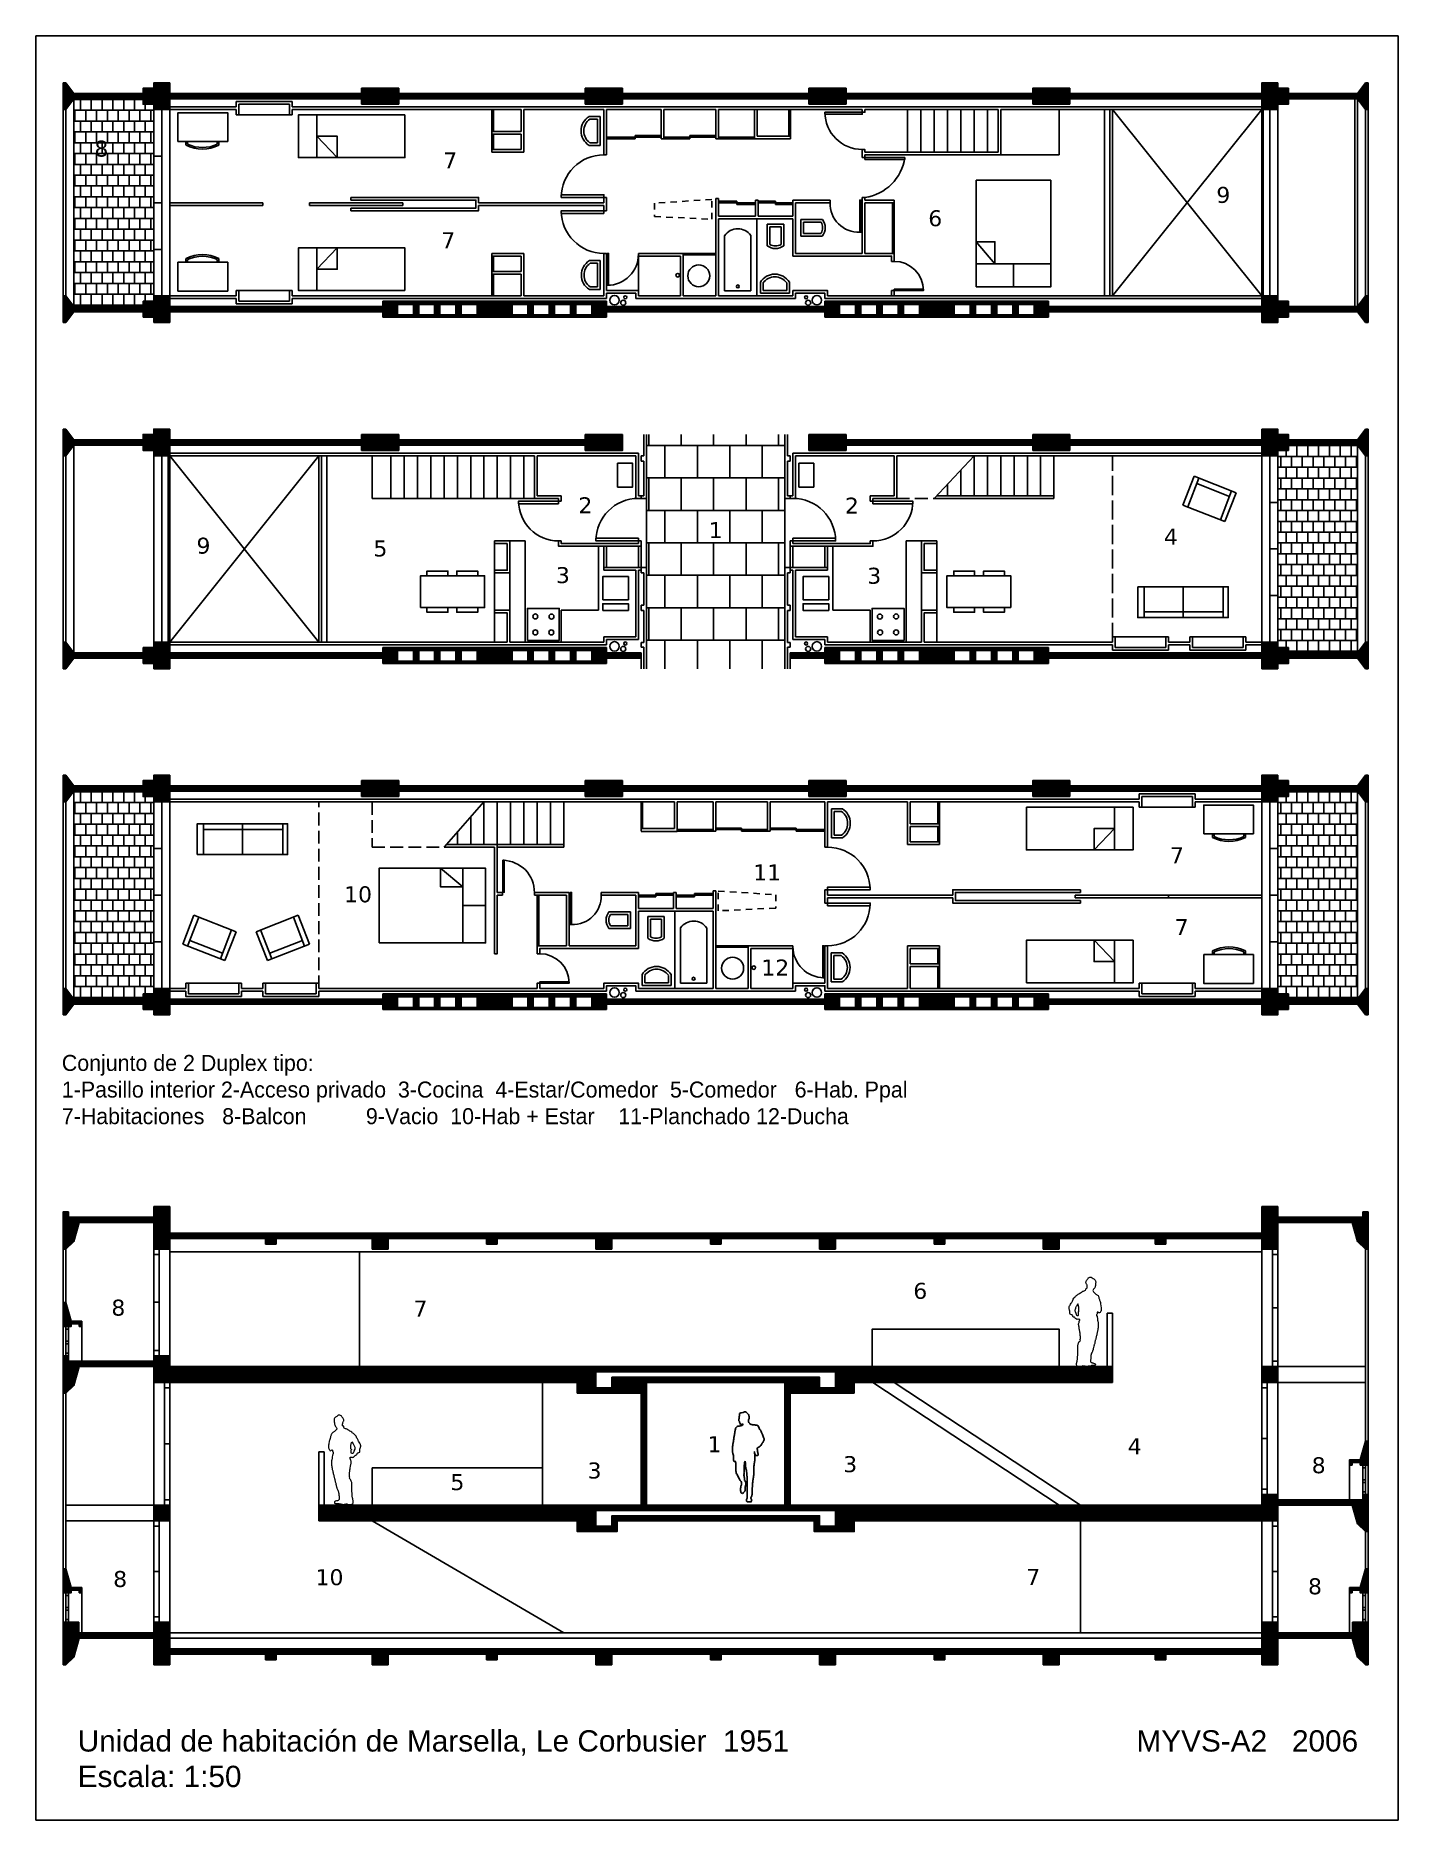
# Model space of a CAD drawing. Header units: millimetres. Extents: x 9.8 to 35.4, y 230.2 to 263.7.
import ezdxf

# ---------------------------------------------------------------- set-up
doc = ezdxf.new("R2010")
doc.units = ezdxf.units.MM
doc.linetypes.add('ACAD_ISO02W100', pattern=[15, 12, -3])
for name, color, linetype in [('1_4_1_PERSONAS_1', 7, 'Continuous'), ('AUX', 252, 'Continuous'), ('GRIS', 252, 'Continuous'), ('LINEAS', 7, 'ACAD_ISO02W100')]:
    doc.layers.add(name, color=color, linetype=linetype)
doc.layers.add('grises', color=253, linetype='Continuous', lineweight=5)

msp = doc.modelspace()

# ---------------------------------------------------------------- texts
at = {"char_height": 0.3, "width": 0.56892, "attachment_point": 1}
for s, insert in [('{\\fVerdana|b0|i0|c0|p34;8}', (10.932, 261.756)), ('{\\fVerdana|b0|i0|c0|p34;7}', (17.48, 261.535)), ('{\\fVerdana|b0|i0|c0|p34;9}', (31.993, 260.887)), ('{\\fVerdana|b0|i0|c0|p34;6}', (26.585, 260.449)), ('{\\fVerdana|b0|i0|c0|p34;7}', (17.443, 260.035)), ('{\\fVerdana|b0|i0|c0|p34;2}', (20.018, 255.06)), ('{\\fVerdana|b0|i0|c0|p34;2}', (25.02, 255.053)), ('{\\fVerdana|b0|i0|c0|p34;1}', (22.462, 254.593)), ('{\\fVerdana|b0|i0|c0|p34;4}', (31.009, 254.468)), ('{\\fVerdana|b0|i0|c0|p34;9}', (12.848, 254.301)), ('{\\fVerdana|b0|i0|c0|p34;5}', (16.169, 254.249)), ('{\\fVerdana|b0|i0|c0|p34;3}', (19.595, 253.748)), ('{\\fVerdana|b0|i0|c0|p34;3}', (25.44, 253.736)), ('{\\fVerdana|b0|i0|c0|p34;7}', (31.123, 248.487)), ('{\\fVerdana|b0|i0|c0|p34;11}', (23.298, 248.165)), ('{\\fVerdana|b0|i0|c0|p34;10}', (15.619, 247.755)), ('{\\fVerdana|b0|i0|c0|p34;7}', (31.211, 247.14)), ('{\\fVerdana|b0|i0|c0|p34;12}', (23.451, 246.38)), ('{\\fVerdana|b0|i0|c0|p34;6}', (26.304, 240.31)), ('{\\fVerdana|b0|i0|c0|p34;8}', (11.25, 239.994)), ('{\\fVerdana|b0|i0|c0|p34;7}', (16.921, 239.975)), ('{\\fVerdana|b0|i0|c0|p34;1}', (22.441, 237.43)), ('{\\fVerdana|b0|i0|c0|p34;4}', (30.33, 237.392)), ('{\\fVerdana|b0|i0|c0|p34;3}', (20.189, 236.936)), ('{\\fVerdana|b0|i0|c0|p34;3}', (24.988, 237.055)), ('{\\fVerdana|b0|i0|c0|p34;8}', (33.783, 237.035)), ('{\\fVerdana|b0|i0|c0|p34;5}', (17.615, 236.718)), ('{\\fVerdana|b0|i0|c0|p34;8}', (11.284, 234.899)), ('{\\fVerdana|b0|i0|c0|p34;10}', (15.083, 234.933)), ('{\\fVerdana|b0|i0|c0|p34;7}', (28.426, 234.939)), ('{\\fVerdana|b0|i0|c0|p34;8}', (33.714, 234.762))]:
    msp.add_mtext(s, dxfattribs=dict(at, insert=insert))
at = {"layer": 'GRIS', "attachment_point": 1}
for s, insert, char_height, width in [('Conjunto de 2 Duplex tipo:\\P1-Pasillo interior 2-Acceso privado  3-Cocina  4-Estar/Comedor  5-Comedor   6-Hab. Ppal\\P7-Habitaciones   8-Balcon          9-Vacio  10-Hab + Estar    11-Planchado 12-Ducha', (10.32, 244.589), 0.3, 125.53333), ('{\\fArial|b0|i0|c0|p34;Unidad de habitación de Marsella, Le Corbusier  1951                                          MYVS-A2   2006\\PEscala: 1:50                                                                              }', (10.618, 231.909), 0.4, 125.23333)]:
    msp.add_mtext(s, dxfattribs=dict(at, insert=insert, char_height=char_height, width=width))

# ---------------------------------------------------------------- blocks, each defined once
blk = doc.blocks.new('A$C68CD08A7')
for p, q in [((0, 0.053), (0, 0.46)), ((0, 0.46), (0.311, 0.46)), ((0.05, 0.079), (0.05, 0.41)), ((0.05, 0.41), (0.261, 0.41)), ((0.261, 0.41), (0.261, 0.079)), ((0.311, 0.46), (0.311, 0.053))]:
    blk.add_line(p, q)
for radius, start, end in [(0.254, 232.2833, 307.7167), (0.204, 238.8527, 301.0999)]:
    blk.add_arc((0.155, 0.254), radius, start, end)
blk = doc.blocks.new('persona')
at = {"layer": '1_4_1_PERSONAS_1', "color": 7, "linetype": 'Continuous'}
for p, q in [((134, 1433), (150, 1436)), ((150, 1436), (166, 1439)), ((153, 1569), (156, 1580)), ((153, 1555), (153, 1569)), ((155, 1542), (153, 1555)), ((168, 1532), (155, 1542)), ((156, 1580), (161, 1592)), ((161, 1592), (162, 1605)), ((162, 1617), (166, 1630)), ((162, 1605), (162, 1617)), ((166, 1630), (171, 1642)), ((166, 1439), (184, 1442)), ((167, 1678), (169, 1689)), ((168, 1666), (167, 1678)), ((171, 1653), (168, 1666)), ((171, 1517), (168, 1532)), ((169, 1689), (180, 1696)), ((171, 1642), (171, 1653)), ((178, 1505), (171, 1517)), ((180, 1494), (178, 1505)), ((180, 1696), (193, 1701)), ((184, 1482), (180, 1494)), ((192, 1470), (184, 1482)), ((184, 1442), (198, 1446)), ((205, 1471), (192, 1470)), ((193, 1701), (204, 1702)), ((198, 1446), (214, 1449)), ((221, 1475), (205, 1471)), ((211, 1704), (246, 1712)), ((214, 1449), (226, 1452)), ((232, 1479), (221, 1475)), ((226, 1452), (238, 1463)), ((244, 1475), (232, 1479)), ((238, 1463), (244, 1475)), ((246, 1712), (257, 1717)), ((257, 1717), (270, 1723)), ((270, 1723), (281, 1723)), ((281, 1723), (293, 1723)), ((293, 1723), (306, 1716)), ((306, 1716), (318, 1705)), ((318, 1705), (332, 1689)), ((332, 1689), (348, 1673)), ((348, 1673), (356, 1655)), ((350, 1566), (348, 1551)), ((348, 1551), (349, 1539)), ((349, 1539), (353, 1524)), ((357, 1579), (350, 1566)), ((353, 1524), (355, 1510)), ((355, 1510), (367, 1501)), ((356, 1655), (360, 1643)), ((362, 1592), (357, 1579)), ((360, 1643), (362, 1627)), ((362, 1627), (363, 1615)), ((363, 1604), (362, 1592)), ((363, 1615), (363, 1604)), ((367, 1501), (375, 1490)), ((375, 1490), (384, 1477)), ((384, 1477), (402, 1470)), ((402, 1470), (420, 1467)), ((420, 1467), (434, 1464)), ((434, 1464), (447, 1464)), ((447, 1464), (460, 1462)), ((460, 1462), (475, 1460)), ((475, 1460), (488, 1459)), ((488, 1459), (502, 1457)), ((502, 1457), (515, 1455)), ((515, 1455), (529, 1452)), ((529, 1452), (544, 1442)), ((544, 1442), (553, 1425)), ((35, 1064), (38, 1079)), ((38, 1079), (40, 1094)), ((40, 1094), (43, 1106)), ((43, 1106), (46, 1126)), ((46, 1126), (49, 1144)), ((49, 1144), (50, 1156)), ((50, 1156), (53, 1177)), ((53, 1177), (55, 1191)), ((55, 1191), (57, 1208)), ((57, 1208), (62, 1228)), ((62, 1228), (64, 1241)), ((64, 1241), (66, 1254)), ((66, 1254), (69, 1271)), ((69, 1271), (71, 1283)), ((71, 1283), (73, 1297)), ((73, 1297), (75, 1314)), ((75, 1314), (77, 1327)), ((77, 1327), (80, 1342)), ((80, 1342), (83, 1358)), ((83, 1358), (87, 1374)), ((87, 1374), (90, 1387)), ((90, 1387), (96, 1405)), ((96, 1405), (107, 1417)), ((107, 1417), (120, 1427)), ((120, 1427), (134, 1433)), ((553, 1425), (563, 1403)), ((563, 1403), (568, 1392)), ((568, 1392), (579, 1372)), ((579, 1372), (590, 1354)), ((590, 1354), (598, 1340)), ((598, 1340), (606, 1326)), ((606, 1326), (614, 1306)), ((619, 1078), (610, 1065)), ((614, 1306), (620, 1292)), ((627, 1092), (619, 1078)), ((620, 1292), (625, 1279)), ((625, 1279), (629, 1267)), ((636, 1106), (627, 1092)), ((629, 1267), (636, 1247)), ((636, 1247), (645, 1225)), ((646, 1124), (636, 1106)), ((645, 1225), (652, 1209)), ((657, 1147), (646, 1124)), ((652, 1209), (659, 1194)), ((666, 1165), (657, 1147)), ((659, 1194), (666, 1180)), ((666, 1180), (666, 1165)), ((28, 983), (29, 999)), ((28, 971), (28, 983)), ((28, 951), (28, 971)), ((28, 940), (28, 951)), ((30, 922), (28, 940)), ((29, 999), (30, 1010)), ((30, 1010), (32, 1025)), ((32, 910), (30, 922)), ((32, 1025), (34, 1045)), ((35, 899), (32, 910)), ((34, 1045), (35, 1064)), ((37, 885), (35, 899)), ((41, 867), (37, 885)), ((46, 845), (41, 867)), ((46, 832), (46, 845)), ((46, 813), (46, 832)), ((46, 800), (46, 813)), ((46, 783), (46, 800)), ((46, 772), (46, 783)), ((46, 755), (46, 772)), ((53, 740), (46, 755)), ((63, 726), (53, 740)), ((75, 713), (63, 726)), ((79, 738), (75, 725)), ((75, 725), (75, 713)), ((90, 729), (79, 738)), ((92, 714), (90, 729)), ((276, 720), (273, 709)), ((284, 731), (276, 720)), ((286, 713), (284, 731)), ((471, 912), (466, 925)), ((466, 925), (469, 912)), ((469, 912), (471, 901)), ((472, 725), (470, 714)), ((473, 898), (471, 912)), ((471, 901), (473, 885)), ((475, 739), (472, 725)), ((480, 882), (473, 898)), ((473, 885), (475, 874)), ((475, 874), (477, 855)), ((478, 755), (475, 739)), ((477, 855), (481, 834)), ((480, 767), (478, 755)), ((487, 868), (480, 882)), ((481, 782), (480, 767)), ((481, 834), (481, 818)), ((481, 818), (481, 806)), ((481, 806), (481, 794)), ((481, 794), (481, 782)), ((493, 856), (487, 868)), ((507, 846), (493, 856)), ((518, 846), (507, 846)), ((535, 845), (518, 846)), ((532, 1002), (526, 989)), ((526, 989), (527, 972)), ((527, 972), (529, 960)), ((529, 960), (531, 949)), ((531, 949), (534, 929)), ((543, 1008), (532, 1002)), ((534, 929), (539, 910)), ((547, 851), (535, 845)), ((539, 910), (541, 895)), ((541, 895), (543, 877)), ((555, 1015), (543, 1008)), ((543, 877), (546, 865)), ((546, 865), (547, 851)), ((568, 1023), (555, 1015)), ((583, 1034), (568, 1023)), ((598, 1049), (583, 1034)), ((610, 1065), (598, 1049)), ((93, 703), (92, 714)), ((94, 691), (93, 703)), ((95, 672), (94, 691)), ((96, 650), (95, 672)), ((96, 635), (96, 650)), ((98, 620), (96, 635)), ((98, 600), (98, 620)), ((98, 586), (98, 600)), ((98, 568), (98, 586)), ((98, 549), (98, 568)), ((98, 533), (98, 549)), ((100, 519), (98, 533)), ((105, 497), (100, 519)), ((109, 481), (105, 497)), ((120, 472), (109, 481)), ((126, 459), (120, 472)), ((133, 439), (126, 459)), ((142, 420), (133, 439)), ((148, 408), (142, 420)), ((159, 390), (148, 408)), ((169, 372), (159, 390)), ((178, 360), (169, 372)), ((185, 345), (178, 360)), ((266, 512), (257, 498)), ((257, 498), (264, 486)), ((264, 474), (257, 461)), ((257, 461), (257, 449)), ((257, 449), (262, 430)), ((262, 556), (261, 542)), ((261, 542), (264, 527)), ((264, 637), (262, 617)), ((262, 617), (262, 603)), ((262, 603), (262, 588)), ((262, 588), (262, 571)), ((262, 571), (262, 556)), ((262, 430), (266, 412)), ((266, 653), (264, 637)), ((264, 527), (266, 512)), ((264, 486), (264, 474)), ((268, 668), (266, 653)), ((266, 412), (268, 398)), ((269, 682), (268, 668)), ((268, 398), (268, 377)), ((268, 377), (269, 357)), ((271, 697), (269, 682)), ((273, 709), (271, 697)), ((287, 700), (286, 713)), ((289, 679), (287, 700)), ((289, 663), (289, 679)), ((290, 651), (289, 663)), ((293, 636), (290, 651)), ((293, 622), (293, 636)), ((296, 608), (293, 622)), ((298, 597), (296, 608)), ((300, 584), (298, 597)), ((304, 563), (300, 584)), ((309, 545), (304, 563)), ((312, 533), (309, 545)), ((313, 514), (312, 533)), ((315, 502), (313, 514)), ((316, 490), (315, 502)), ((318, 472), (316, 490)), ((318, 457), (318, 472)), ((320, 440), (318, 457)), ((321, 425), (320, 440)), ((321, 412), (321, 425)), ((322, 389), (321, 412)), ((323, 375), (322, 389)), ((324, 362), (323, 375)), ((325, 348), (324, 362)), ((442, 363), (440, 350)), ((445, 377), (442, 363)), ((447, 388), (445, 377)), ((450, 402), (447, 388)), ((451, 413), (450, 402)), ((454, 435), (451, 413)), ((455, 449), (454, 435)), ((456, 462), (455, 449)), ((457, 555), (456, 539)), ((456, 539), (456, 518)), ((456, 518), (456, 504)), ((456, 504), (456, 482)), ((456, 482), (456, 462)), ((458, 581), (457, 569)), ((457, 569), (457, 555)), ((459, 612), (458, 594)), ((458, 594), (458, 581)), ((460, 633), (459, 612)), ((462, 652), (460, 633)), ((464, 672), (462, 652)), ((466, 686), (464, 672)), ((468, 699), (466, 686)), ((470, 714), (468, 699)), ((193, 334), (185, 345)), ((191, 173), (192, 188)), ((192, 159), (191, 173)), ((192, 188), (194, 204)), ((192, 142), (192, 159)), ((194, 125), (192, 142)), ((200, 322), (193, 334)), ((194, 204), (196, 216)), ((197, 110), (194, 125)), ((196, 216), (198, 229)), ((203, 95), (197, 110)), ((198, 229), (203, 246)), ((207, 306), (200, 322)), ((203, 246), (207, 260)), ((216, 91), (203, 95)), ((208, 293), (207, 306)), ((207, 279), (208, 293)), ((207, 260), (207, 279)), ((229, 86), (216, 91)), ((242, 89), (229, 86)), ((253, 100), (242, 89)), ((266, 113), (253, 100)), ((277, 127), (266, 113)), ((269, 357), (273, 345)), ((273, 345), (281, 334)), ((284, 142), (277, 127)), ((281, 334), (293, 318)), ((284, 216), (283, 202)), ((283, 202), (283, 185)), ((283, 185), (285, 167)), ((287, 227), (284, 216)), ((285, 156), (284, 142)), ((285, 167), (285, 156)), ((291, 239), (287, 227)), ((296, 256), (291, 239)), ((293, 318), (298, 304)), ((300, 270), (296, 256)), ((298, 304), (300, 284)), ((300, 284), (300, 270)), ((322, 55), (323, 67)), ((322, 44), (322, 55)), ((323, 30), (322, 44)), ((323, 138), (324, 154)), ((323, 125), (323, 138)), ((323, 107), (323, 125)), ((323, 88), (323, 107)), ((323, 67), (323, 88)), ((326, 16), (323, 30)), ((324, 154), (325, 172)), ((325, 336), (325, 348)), ((326, 317), (325, 336)), ((325, 259), (326, 280)), ((325, 247), (325, 259)), ((325, 233), (325, 247)), ((325, 211), (325, 233)), ((325, 191), (325, 211)), ((325, 172), (325, 191)), ((325, -1), (326, 16)), ((326, 297), (326, 317)), ((326, 280), (326, 297)), ((404, 11), (396, 0)), ((414, 23), (404, 11)), ((416, 34), (414, 23)), ((420, 48), (416, 34)), ((423, 64), (420, 48)), ((426, 82), (423, 64)), ((427, 94), (426, 82)), ((428, 213), (427, 202)), ((427, 202), (427, 180)), ((427, 180), (427, 167)), ((427, 167), (427, 155)), ((427, 155), (427, 134)), ((427, 134), (427, 115)), ((427, 115), (427, 94)), ((429, 226), (428, 213)), ((430, 241), (429, 226)), ((431, 256), (430, 241)), ((432, 275), (431, 256)), ((434, 292), (432, 275)), ((435, 308), (434, 292)), ((437, 322), (435, 308)), ((438, 336), (437, 322)), ((440, 350), (438, 336)), ((307, -56), (313, -39)), ((311, -71), (307, -56)), ((322, -84), (311, -71)), ((313, -39), (318, -27)), ((318, -27), (322, -12)), ((322, -12), (325, -1)), ((334, -88), (322, -84)), ((352, -88), (334, -88)), ((370, -88), (352, -88)), ((381, -88), (370, -88)), ((396, -87), (381, -88)), ((396, 0), (396, -14)), ((396, -14), (403, -25)), ((413, -80), (396, -87)), ((403, -25), (410, -41)), ((410, -41), (414, -56)), ((416, -68), (413, -80)), ((414, -56), (416, -68))]:
    blk.add_line(p, q, dxfattribs=at)
blk = doc.blocks.new('OTRAPERSONA')
at = {"layer": 'grises'}
for p, q in [((-246, 1768.669922), (-256.976563, 1764.552734)), ((-234.335938, 1767.982422), (-246, 1768.669922)), ((-223.359375, 1767.296875), (-234.335938, 1767.982422)), ((-211, 1763.865234), (-223.359375, 1767.296875)), ((-373.632813, 1413.90625), (-385.296875, 1404.986328)), ((-362.65625, 1422.140625), (-373.632813, 1413.90625)), ((-350.984375, 1429.001953), (-362.65625, 1422.140625)), ((-340.695313, 1436.550781), (-350.984375, 1429.001953)), ((-329.71875, 1444.785156), (-340.695313, 1436.550781)), ((-336.578125, 1688.384766), (-337.265625, 1677.40625)), ((-337.265625, 1677.40625), (-337.265625, 1664.367188)), ((-337.265625, 1664.367188), (-336.578125, 1648.585938)), ((-334.515625, 1697.990234), (-336.578125, 1688.384766)), ((-336.578125, 1648.585938), (-333.140625, 1631.429688)), ((-329.71875, 1707.597656), (-334.515625, 1697.990234)), ((-333.140625, 1631.429688), (-332.460938, 1620.451172)), ((-332.460938, 1620.451172), (-331.085938, 1603.982422)), ((-331.085938, 1603.982422), (-328.34375, 1588.199219)), ((-322.164063, 1717.205078), (-329.71875, 1707.597656)), ((-315.992188, 1456.451172), (-329.71875, 1444.785156)), ((-328.34375, 1588.199219), (-324.914063, 1573.789063)), ((-324.914063, 1573.789063), (-318.734375, 1558.007813)), ((-311.1875, 1726.125), (-322.164063, 1717.205078)), ((-318.734375, 1558.007813), (-309.8125, 1544.283203)), ((-300.890625, 1470.173828), (-315.992188, 1456.451172)), ((-297.46875, 1736.417969), (-311.1875, 1726.125)), ((-309.8125, 1544.283203), (-296.09375, 1529.873047)), ((-291.289063, 1482.525391), (-300.890625, 1470.173828)), ((-285.796875, 1743.966797), (-297.46875, 1736.417969)), ((-296.09375, 1529.873047), (-289.234375, 1519.580078)), ((-284.421875, 1493.505859), (-291.289063, 1482.525391)), ((-289.234375, 1519.580078), (-283.742188, 1503.111328)), ((-270.015625, 1755.630859), (-285.796875, 1743.966797)), ((-283.742188, 1503.111328), (-284.421875, 1493.505859)), ((-256.976563, 1764.552734), (-270.015625, 1755.630859)), ((-190.421875, 1756.318359), (-211, 1763.865234)), ((-191.101563, 1746.025391), (-192.476563, 1757.003906)), ((-182.867188, 1733.673828), (-191.101563, 1746.025391)), ((-171.890625, 1722.693359), (-182.867188, 1733.673828)), ((-164.34375, 1713.087891), (-171.890625, 1722.693359)), ((-171.203125, 1566.242188), (-169.828125, 1580.652344)), ((-169.828125, 1556.634766), (-171.203125, 1566.242188)), ((-169.828125, 1590.257813), (-165.71875, 1609.472656)), ((-169.828125, 1580.652344), (-169.828125, 1590.257813)), ((-159.539063, 1552.517578), (-169.828125, 1556.634766)), ((-165.71875, 1609.472656), (-162.28125, 1623.195313)), ((-157.484375, 1702.794922), (-164.34375, 1713.087891)), ((-162.28125, 1623.195313), (-157.484375, 1633.488281)), ((-147.1875, 1547.027344), (-159.539063, 1552.517578)), ((-150.617188, 1689.070313), (-157.484375, 1702.794922)), ((-157.484375, 1633.488281), (-149.929688, 1646.527344)), ((-147.1875, 1676.033203), (-150.617188, 1689.070313)), ((-149.929688, 1646.527344), (-145.125, 1656.132813)), ((-145.125, 1666.425781), (-147.1875, 1676.033203)), ((-143.070313, 1534.675781), (-147.1875, 1547.027344)), ((-145.125, 1656.132813), (-145.125, 1666.425781)), ((-142.382813, 1524.382813), (-143.070313, 1534.675781)), ((-136.890625, 1513.404297), (-142.382813, 1524.382813)), ((-124.546875, 1505.857422), (-136.890625, 1513.404297)), ((-111.507813, 1500.367188), (-124.546875, 1505.857422)), ((-98.46875, 1494.876953), (-111.507813, 1500.367188)), ((-86.117188, 1489.386719), (-98.46875, 1494.876953)), ((-68.273438, 1479.78125), (-86.117188, 1489.386719)), ((-53.867188, 1470.861328), (-68.273438, 1479.78125)), ((-38.078125, 1461.939453), (-53.867188, 1470.861328)), ((-22.984375, 1452.333984), (-38.078125, 1461.939453)), ((-5.140625, 1442.041016), (-22.984375, 1452.333984)), ((10.640625, 1431.748047), (-5.140625, 1442.041016)), ((23.671875, 1420.767578), (10.640625, 1431.748047)), ((35.34375, 1413.220703), (23.671875, 1420.767578)), ((-445, 1170.992188), (-447.054688, 1152.464844)), ((-447.054688, 1152.464844), (-447.054688, 1133.251953)), ((-447.054688, 1133.251953), (-447.054688, 1120.900391)), ((-447.054688, 1120.900391), (-442.9375, 1106.490234)), ((-441.5625, 1195.009766), (-445, 1170.992188)), ((-442.9375, 1106.490234), (-438.132813, 1094.824219)), ((-438.820313, 1210.792969), (-441.5625, 1195.009766)), ((-434.703125, 1238.240234), (-438.820313, 1210.792969)), ((-438.132813, 1094.824219), (-434.703125, 1085.21875)), ((-432.640625, 1253.335938), (-434.703125, 1238.240234)), ((-434.703125, 1085.21875), (-424.40625, 1072.867188)), ((-429.898438, 1267.746094), (-432.640625, 1253.335938)), ((-424.40625, 1284.902344), (-429.898438, 1267.746094)), ((-417.546875, 1304.115234), (-424.40625, 1284.902344)), ((-424.40625, 1072.867188), (-414.117188, 1063.945313)), ((-414.117188, 1315.09375), (-417.546875, 1304.115234)), ((-410, 1326.759766), (-414.117188, 1315.09375)), ((-414.117188, 1063.945313), (-399.703125, 1066.691406)), ((-405.882813, 1342.541016), (-410, 1326.759766)), ((-401.765625, 1355.580078), (-405.882813, 1342.541016)), ((-397.648438, 1370.675781), (-401.765625, 1355.580078)), ((-399.703125, 1066.691406), (-387.359375, 1073.552734)), ((-393.53125, 1385.085938), (-397.648438, 1370.675781)), ((-390.789063, 1394.693359), (-393.53125, 1385.085938)), ((-385.296875, 1404.986328), (-390.789063, 1394.693359)), ((-387.359375, 1073.552734), (-377.0625, 1079.728516)), ((-377.0625, 1079.728516), (-366.765625, 1073.552734)), ((-366.765625, 1073.552734), (-366.085938, 1060.515625)), ((-366.085938, 1060.515625), (-365.398438, 1043.361328)), ((-5.140625, 1160.013672), (-3.773438, 1178.541016)), ((-5.140625, 1146.976563), (-5.140625, 1160.013672)), ((-3.085938, 1134.625), (-5.140625, 1146.976563)), ((-3.773438, 1178.541016), (0.34375, 1196.382813)), ((-3.773438, 1101.6875), (-3.085938, 1111.292969)), ((4.460937, 1090.021484), (-3.773438, 1101.6875)), ((-3.085938, 1122.273438), (-3.085938, 1134.625)), ((-3.085938, 1111.292969), (-3.085938, 1122.273438)), ((0.34375, 1196.382813), (3.773437, 1206.675781)), ((2.40625, 1072.179688), (4.460937, 1090.021484)), ((2.40625, 1058.457031), (2.40625, 1072.179688)), ((3.773437, 1206.675781), (6.515625, 1216.96875)), ((4.460937, 1090.021484), (4.460937, 1080.414063)), ((4.460937, 1090.021484), (4.460937, 1090.021484)), ((6.515625, 1216.96875), (9.953125, 1227.947266)), ((9.953125, 1227.947266), (14.757812, 1238.925781)), ((14.757812, 1238.925781), (41.515625, 1198.441406)), ((47.007812, 1402.240234), (35.34375, 1413.220703)), ((41.515625, 1198.441406), (47.007812, 1186.089844)), ((47.007812, 1402.240234), (47.007812, 1402.240234)), ((47.6875, 1401.554688), (47.007812, 1402.240234)), ((47.007812, 1186.089844), (53.179687, 1173.050781)), ((59.359375, 1393.320313), (47.6875, 1401.554688)), ((53.179687, 1173.050781), (59.359375, 1160.013672)), ((57.984375, 1061.201172), (54.554687, 1051.59375)), ((62.101562, 1071.494141), (57.984375, 1061.201172)), ((68.96875, 1383.712891), (59.359375, 1393.320313)), ((59.359375, 1160.013672), (64.164062, 1149.720703)), ((71.023437, 1091.394531), (62.101562, 1071.494141)), ((64.164062, 1149.720703), (71.023437, 1131.878906)), ((86.117187, 1365.873047), (68.96875, 1383.712891)), ((71.023437, 1131.878906), (74.453125, 1118.841797)), ((75.828125, 1105.804688), (71.023437, 1091.394531)), ((74.453125, 1118.841797), (75.828125, 1105.804688)), ((97.78125, 1350.775391), (86.117187, 1365.873047)), ((106.703125, 1332.248047), (97.78125, 1350.775391)), ((114.9375, 1315.09375), (106.703125, 1332.248047)), ((123.171875, 1297.939453), (114.9375, 1315.09375)), ((131.40625, 1282.84375), (123.171875, 1297.939453)), ((136.210937, 1273.236328), (131.40625, 1282.84375)), ((141.703125, 1262.943359), (136.210937, 1273.236328)), ((146.5, 1251.964844), (141.703125, 1262.943359)), ((158.171875, 1234.808594), (146.5, 1251.964844)), ((169.835937, 1215.595703), (158.171875, 1234.808594)), ((180.125, 1199.126953), (169.835937, 1215.595703)), ((173.265625, 1080.414063), (173.953125, 1094.138672)), ((173.953125, 1065.318359), (173.265625, 1080.414063)), ((173.953125, 1094.138672), (180.125, 1114.039063)), ((175.328125, 1049.537109), (173.953125, 1065.318359)), ((184.929687, 1188.833984), (180.125, 1199.126953)), ((180.125, 1114.039063), (183.5625, 1125.703125)), ((183.5625, 1125.703125), (187.671875, 1138.742188)), ((187.671875, 1178.541016), (184.929687, 1188.833984)), ((190.421875, 1161.386719), (187.671875, 1178.541016)), ((187.671875, 1138.742188), (189.734375, 1148.347656)), ((189.734375, 1148.347656), (190.421875, 1161.386719)), ((-384.609375, 881.417969), (-388.046875, 865.634766)), ((-388.046875, 865.634766), (-388.046875, 853.283203)), ((-388.046875, 853.283203), (-388.046875, 843.677734)), ((-388.046875, 843.677734), (-388.046875, 827.208984)), ((-388.046875, 827.208984), (-387.359375, 817.601563)), ((-387.359375, 817.601563), (-386.671875, 803.878906)), ((-386.671875, 803.878906), (-385.984375, 788.78125)), ((-385.984375, 788.78125), (-385.984375, 778.488281)), ((-385.984375, 778.488281), (-383.921875, 760.648438)), ((-381.179688, 892.396484), (-384.609375, 881.417969)), ((-383.921875, 760.648438), (-382.554688, 750.355469)), ((-382.554688, 750.355469), (-380.492188, 739.375)), ((-377.0625, 903.376953), (-381.179688, 892.396484)), ((-380.492188, 739.375), (-378.4375, 719.476563)), ((-378.4375, 719.476563), (-376.375, 707.125)), ((-375.6875, 912.982422), (-377.0625, 903.376953)), ((-376.375, 707.125), (-372.257813, 692.714844)), ((-372.945313, 932.197266), (-375.6875, 912.982422)), ((-372.257813, 943.175781), (-372.945313, 932.197266)), ((-370.203125, 966.505859), (-372.257813, 943.175781)), ((-367.453125, 977.486328), (-370.203125, 966.505859)), ((-364.023438, 990.523438), (-367.453125, 977.486328)), ((-365.398438, 1043.361328), (-358.53125, 1033.066406)), ((-355.789063, 1009.736328), (-364.023438, 990.523438)), ((-358.53125, 1033.066406), (-353.734375, 1022.087891)), ((-353.734375, 1022.087891), (-355.789063, 1009.736328)), ((-23.671875, 924.648438), (-20.921875, 934.255859)), ((-16.8125, 906.121094), (-23.671875, 924.648438)), ((-22.296875, 699.576172), (-19.554688, 710.554688)), ((-20.921875, 934.255859), (-7.203125, 934.255859)), ((-19.554688, 710.554688), (-16.8125, 727.023438)), ((-13.375, 895.828125), (-16.8125, 906.121094)), ((-16.8125, 727.023438), (-12.695313, 748.296875)), ((-10.632813, 886.220703), (-13.375, 895.828125)), ((-12.695313, 748.296875), (-10.632813, 760.648438)), ((-8.578125, 873.869141), (-10.632813, 886.220703)), ((-10.632813, 760.648438), (-9.265625, 771.626953)), ((-9.265625, 771.626953), (-7.890625, 783.292969)), ((-8.578125, 873.869141), (-8.578125, 873.869141)), ((-8.578125, 873.869141), (-8.578125, 873.869141)), ((-8.578125, 873.869141), (-8.578125, 873.869141)), ((-7.203125, 869.066406), (-8.578125, 873.869141)), ((-7.890625, 783.292969), (-4.460938, 794.957031)), ((-7.203125, 934.255859), (8.578125, 934.941406)), ((-2.398438, 858.773438), (-7.203125, 869.066406)), ((-4.460938, 794.957031), (-2.398438, 813.484375)), ((0.34375, 845.048828), (-2.398438, 858.773438)), ((-2.398438, 813.484375), (-0.34375, 829.953125)), ((-0.34375, 829.953125), (0.34375, 845.048828)), ((2.40625, 1044.046875), (2.40625, 1058.457031)), ((2.40625, 1033.753906), (2.40625, 1044.046875)), ((2.40625, 1018.65625), (2.40625, 1033.753906)), ((9.953125, 1008.365234), (2.40625, 1018.65625)), ((8.578125, 934.941406), (18.875, 935.626953)), ((19.5625, 1007.677734), (9.953125, 1008.365234)), ((18.875, 935.626953), (35.34375, 930.138672)), ((29.851562, 1007.677734), (19.5625, 1007.677734)), ((42.203125, 1017.285156), (29.851562, 1007.677734)), ((35.34375, 930.138672), (45.632812, 937)), ((48.375, 1027.578125), (42.203125, 1017.285156)), ((45.632812, 937), (60.734375, 952.095703)), ((51.8125, 1041.302734), (48.375, 1027.578125)), ((54.554687, 1051.59375), (51.8125, 1041.302734)), ((60.734375, 952.095703), (72.398437, 963.076172)), ((72.398437, 963.076172), (82.6875, 974.740234)), ((82.6875, 974.740234), (93.671875, 978.171875)), ((93.671875, 978.171875), (103.273437, 980.916016)), ((103.273437, 980.916016), (112.882812, 991.896484)), ((112.882812, 991.896484), (116.3125, 1002.189453)), ((116.3125, 1002.189453), (120.429687, 1011.794922)), ((120.429687, 1011.794922), (130.71875, 1022.087891)), ((130.71875, 1022.087891), (141.015625, 1024.833984)), ((141.015625, 1024.833984), (154.054687, 1028.951172)), ((154.054687, 1028.951172), (169.148437, 1037.871094)), ((169.148437, 1037.871094), (175.328125, 1049.537109)), ((-372.257813, 692.714844), (-369.515625, 679.675781)), ((-369.515625, 679.675781), (-364.023438, 662.521484)), ((-364.023438, 662.521484), (-361.28125, 644.679688)), ((-361.28125, 644.679688), (-357.164063, 626.152344)), ((-357.164063, 626.152344), (-353.734375, 609.683594)), ((-353.734375, 609.683594), (-349.617188, 594.587891)), ((-349.617188, 594.587891), (-344.8125, 577.433594)), ((-344.8125, 577.433594), (-341.382813, 562.337891)), ((-341.382813, 562.337891), (-337.265625, 545.181641)), ((-337.265625, 545.181641), (-333.828125, 532.144531)), ((-333.828125, 532.144531), (-330.398438, 519.792969)), ((-330.398438, 519.792969), (-328.34375, 510.185547)), ((-328.34375, 510.185547), (-325.59375, 500.580078)), ((-325.59375, 500.580078), (-323.539063, 490.972656)), ((-323.539063, 490.972656), (-321.484375, 477.248047)), ((-321.484375, 477.248047), (-318.734375, 464.896484)), ((-318.734375, 464.896484), (-317.359375, 453.917969)), ((-317.359375, 453.917969), (-313.9375, 444.310547)), ((-313.9375, 444.310547), (-309.8125, 433.332031)), ((-309.8125, 433.332031), (-305.015625, 420.294922)), ((-305.015625, 420.294922), (-300.890625, 401.767578)), ((-300.890625, 401.767578), (-296.09375, 378.4375)), ((-296.09375, 378.4375), (-293.34375, 368.144531)), ((-293.34375, 368.144531), (-290.601563, 356.478516)), ((-290.601563, 356.478516), (-287.171875, 344.126953)), ((-39.453125, 523.224609), (-29.164063, 527.341797)), ((-27.101563, 509.5), (-39.453125, 523.224609)), ((-33.96875, 595.960938), (-31.21875, 616.546875)), ((-33.96875, 584.982422), (-33.96875, 595.960938)), ((-33.96875, 567.826172), (-33.96875, 584.982422)), ((-33.96875, 556.847656), (-33.96875, 567.826172)), ((-30.53125, 547.240234), (-33.96875, 556.847656)), ((-31.21875, 616.546875), (-29.84375, 631.642578)), ((-26.414063, 536.947266), (-30.53125, 547.240234)), ((-29.84375, 631.642578), (-29.164063, 641.25)), ((-29.164063, 641.25), (-27.789063, 651.542969)), ((-29.164063, 527.341797), (-26.414063, 536.947266)), ((-27.789063, 651.542969), (-27.101563, 662.521484)), ((-27.101563, 662.521484), (-24.359375, 678.990234)), ((-13.375, 493.716797), (-27.101563, 509.5)), ((-24.359375, 678.990234), (-22.984375, 689.283203)), ((-22.984375, 689.283203), (-22.296875, 699.576172)), ((-6.515625, 480.679688), (-13.375, 493.716797)), ((2.40625, 463.525391), (-6.515625, 480.679688)), ((7.890625, 448.427734), (2.40625, 463.525391)), ((11.328125, 436.076172), (7.890625, 448.427734)), ((14.070312, 421.666016), (11.328125, 436.076172)), ((14.757812, 408.628906), (14.070312, 421.666016)), ((16.125, 387.357422), (14.757812, 408.628906)), ((16.125, 373.632813), (16.125, 387.357422)), ((16.125, 360.595703), (16.125, 373.632813)), ((16.125, 348.929688), (16.125, 360.595703)), ((-326.96875, 50.435547), (-331.085938, 33.28125)), ((-331.085938, 33.28125), (-327.65625, 22.300781)), ((-327.65625, 22.300781), (-312.5625, 20.929688)), ((-311.1875, 62.099609), (-326.96875, 50.435547)), ((-312.5625, 20.929688), (-301.578125, 20.929688)), ((-292.65625, 68.275391), (-311.1875, 62.099609)), ((-301.578125, 20.929688), (-285.796875, 20.929688)), ((-281, 71.021484), (-292.65625, 68.275391)), ((-287.171875, 344.126953), (-284.421875, 333.833984)), ((-285.796875, 20.929688), (-270.015625, 20.929688)), ((-284.421875, 333.833984), (-281, 321.482422)), ((-281, 321.482422), (-276.875, 307.072266)), ((-270.703125, 74.451172), (-281, 71.021484)), ((-276.875, 307.072266), (-271.390625, 294.720703)), ((-271.390625, 294.720703), (-265.898438, 283.742188)), ((-259.726563, 79.941406), (-270.703125, 74.451172)), ((-270.015625, 20.929688), (-254.921875, 18.869141)), ((-265.898438, 283.742188), (-254.234375, 264.527344)), ((-250.117188, 82), (-259.726563, 79.941406)), ((-254.921875, 18.869141), (-245.3125, 15.439453)), ((-254.234375, 264.527344), (-250.117188, 252.175781)), ((-250.117188, 252.175781), (-247.375, 237.080078)), ((-240.507813, 86.117188), (-250.117188, 82)), ((-247.375, 237.080078), (-243.9375, 215.808594)), ((-245.3125, 15.439453), (-226.78125, 9.263672)), ((-243.9375, 215.808594), (-241.882813, 197.966797)), ((-241.882813, 197.966797), (-240.507813, 180.8125)), ((-240.507813, 180.8125), (-239.140625, 166.402344)), ((-235.703125, 97.095703), (-240.507813, 86.117188)), ((-239.140625, 166.402344), (-238.453125, 148.560547)), ((-238.453125, 148.560547), (-237.765625, 133.464844)), ((-237.765625, 133.464844), (-237.765625, 118.369141)), ((-237.765625, 118.369141), (-237.078125, 107.388672)), ((-237.078125, 107.388672), (-235.703125, 97.095703)), ((-226.78125, 9.263672), (-215.804688, 9.263672)), ((-215.804688, 9.263672), (-202.765625, 9.263672)), ((-202.765625, 9.263672), (-191.789063, 8.576172)), ((-191.789063, 8.576172), (-177.375, 3.773438)), ((-177.375, 3.773438), (-163.65625, 1.714844)), ((-163.65625, 1.714844), (-147.875, 1.029297)), ((-147.875, 1.029297), (-128.65625, 4.458984)), ((-128.65625, 4.458984), (-119.054688, 5.146484)), ((-119.054688, 5.146484), (-106.703125, 7.890625)), ((-106.703125, 7.890625), (-96.40625, 10.636719)), ((-96.40625, 10.636719), (-82.6875, 12.007813)), ((-82.6875, 12.007813), (-68.960938, 5.832031)), ((-68.960938, 5.832031), (-48.375, 0.341797)), ((-48.375, 0.341797), (-33.96875, -1.029297)), ((-6.515625, -1.029297), (6.515625, 1.029297)), ((6.515625, 1.029297), (16.8125, 3.773438)), ((16.125, 338.636719), (16.125, 348.929688)), ((16.125, 326.285156), (16.125, 338.636719)), ((16.125, 309.816406), (16.125, 326.285156)), ((16.125, 294.720703), (16.125, 309.816406)), ((16.125, 285.113281), (16.125, 294.720703)), ((16.125, 267.273438), (16.125, 285.113281)), ((16.8125, 252.863281), (16.125, 267.273438)), ((16.8125, 241.882813), (16.8125, 252.863281)), ((17.5, 228.845703), (16.8125, 241.882813)), ((16.8125, 3.773438), (31.90625, 7.890625)), ((18.875, 217.867188), (17.5, 228.845703)), ((20.25, 206.201172), (18.875, 217.867188)), ((20.929687, 193.164063), (20.25, 206.201172)), ((20.929687, 175.322266), (20.929687, 193.164063)), ((21.617187, 165.716797), (20.929687, 175.322266)), ((22.992187, 151.992188), (21.617187, 165.716797)), ((25.046875, 138.955078), (22.992187, 151.992188)), ((28.476562, 125.916016), (25.046875, 138.955078)), ((31.226562, 116.308594), (28.476562, 125.916016)), ((31.90625, 104.644531), (31.226562, 116.308594)), ((33.96875, 88.861328), (31.90625, 104.644531)), ((31.90625, 7.890625), (41.515625, 35.337891)), ((38.085937, 75.138672), (33.96875, 88.861328)), ((39.453125, 64.845703), (38.085937, 75.138672)), ((40.140625, 55.238281), (39.453125, 64.845703)), ((41.515625, 45.630859), (40.140625, 55.238281)), ((41.515625, 35.337891), (41.515625, 45.630859)), ((-33.96875, -1.029297), (-18.179688, -1.029297)), ((-18.179688, -1.029297), (-6.515625, -1.029297))]:
    blk.add_line(p, q, dxfattribs=at)

# ---------------------------------------------------------------- hatches: boundary and pattern name
h = msp.add_hatch()
h.set_pattern_fill('ANSI31', color=256, scale=0.005, style=0)
h.paths.add_polyline_path([(12.345, 262.839), (12.045, 262.839), (12.045, 262.739), (11.845, 262.739), (11.845, 262.639), (10.545, 262.639), (10.395, 262.839), (10.345, 262.839), (10.345, 262.339), (10.395, 262.339), (10.545, 262.539), (11.845, 262.539), (11.845, 262.439), (12.045, 262.439), (12.045, 262.339), (12.345, 262.339), (12.345, 262.639)])
h.paths.add_polyline_path([(12.345, 258.839), (12.045, 258.839), (12.045, 258.739), (11.845, 258.739), (11.845, 258.639), (10.545, 258.639), (10.395, 258.839), (10.345, 258.839), (10.345, 258.339), (10.395, 258.339), (10.545, 258.539), (11.845, 258.539), (11.845, 258.439), (12.045, 258.439), (12.045, 258.339), (12.345, 258.339), (12.345, 258.539)])
h.paths.add_polyline_path([(32.845, 258.639), (28.845, 258.639), (28.845, 258.739), (24.645, 258.739), (24.645, 258.639), (22.595, 258.639), (20.545, 258.639), (20.545, 258.739), (16.345, 258.739), (16.345, 258.639), (12.345, 258.639), (12.345, 258.539), (16.345, 258.539), (16.345, 258.439), (20.545, 258.439), (20.545, 258.539), (22.595, 258.539), (24.645, 258.539), (24.645, 258.439), (28.845, 258.439), (28.845, 258.539), (32.845, 258.539)])
h.paths.add_polyline_path([(18.119, 258.482), (17.819, 258.482), (17.819, 258.682), (18.119, 258.682)], flags=16)
h.paths.add_polyline_path([(18.771, 258.682), (19.071, 258.682), (19.071, 258.482), (18.771, 258.482)], flags=16)
h.paths.add_polyline_path([(17.719, 258.482), (17.419, 258.482), (17.419, 258.682), (17.719, 258.682)], flags=16)
h.paths.add_polyline_path([(19.171, 258.682), (19.471, 258.682), (19.471, 258.482), (19.171, 258.482)], flags=16)
h.paths.add_polyline_path([(17.319, 258.482), (17.019, 258.482), (17.019, 258.682), (17.319, 258.682)], flags=16)
h.paths.add_polyline_path([(19.571, 258.682), (19.871, 258.682), (19.871, 258.482), (19.571, 258.482)], flags=16)
h.paths.add_polyline_path([(16.919, 258.482), (16.619, 258.482), (16.619, 258.682), (16.919, 258.682)], flags=16)
h.paths.add_polyline_path([(19.971, 258.682), (20.271, 258.682), (20.271, 258.482), (19.971, 258.482)], flags=16)
h.paths.add_polyline_path([(24.919, 258.682), (25.219, 258.682), (25.219, 258.482), (24.919, 258.482)], flags=16)
h.paths.add_polyline_path([(25.319, 258.682), (25.619, 258.682), (25.619, 258.482), (25.319, 258.482)], flags=16)
h.paths.add_polyline_path([(25.719, 258.682), (26.019, 258.682), (26.019, 258.482), (25.719, 258.482)], flags=16)
h.paths.add_polyline_path([(26.119, 258.682), (26.419, 258.682), (26.419, 258.482), (26.119, 258.482)], flags=16)
h.paths.add_polyline_path([(27.071, 258.682), (27.371, 258.682), (27.371, 258.482), (27.071, 258.482)], flags=16)
h.paths.add_polyline_path([(27.471, 258.682), (27.771, 258.682), (27.771, 258.482), (27.471, 258.482)], flags=16)
h.paths.add_polyline_path([(27.871, 258.682), (28.171, 258.682), (28.171, 258.482), (27.871, 258.482)], flags=16)
h.paths.add_polyline_path([(28.271, 258.682), (28.571, 258.682), (28.571, 258.482), (28.271, 258.482)], flags=16)
h.paths.add_polyline_path([(32.845, 262.639), (29.245, 262.639), (29.245, 262.739), (28.545, 262.739), (28.545, 262.639), (25.045, 262.639), (25.045, 262.739), (24.345, 262.739), (24.345, 262.639), (22.595, 262.639), (20.845, 262.639), (20.845, 262.739), (20.145, 262.739), (20.145, 262.639), (16.645, 262.639), (16.645, 262.739), (15.945, 262.739), (15.945, 262.639), (12.345, 262.639), (12.345, 262.539), (15.945, 262.539), (15.945, 262.439), (16.645, 262.439), (16.645, 262.539), (20.145, 262.539), (20.145, 262.439), (20.845, 262.439), (20.845, 262.539), (22.595, 262.539), (24.345, 262.539), (24.345, 262.439), (25.045, 262.439), (25.045, 262.539), (28.545, 262.539), (28.545, 262.439), (29.245, 262.439), (29.245, 262.539), (32.845, 262.539)])
h.paths.add_polyline_path([(34.845, 262.839), (34.795, 262.839), (34.645, 262.639), (33.345, 262.639), (33.345, 262.739), (33.145, 262.739), (33.145, 262.839), (32.845, 262.839), (32.845, 262.639), (32.845, 262.339), (33.145, 262.339), (33.145, 262.439), (33.345, 262.439), (33.345, 262.539), (34.645, 262.539), (34.795, 262.339), (34.845, 262.339)])
h.paths.add_polyline_path([(34.845, 258.839), (34.795, 258.839), (34.645, 258.639), (33.345, 258.639), (33.345, 258.739), (33.145, 258.739), (33.145, 258.839), (32.845, 258.839), (32.845, 258.539), (32.845, 258.339), (33.145, 258.339), (33.145, 258.439), (33.345, 258.439), (33.345, 258.539), (34.645, 258.539), (34.795, 258.339), (34.845, 258.339)])
h = msp.add_hatch()
h.set_pattern_fill('ANSI31', color=256, scale=0.005, style=0)
h.paths.add_polyline_path([(12.345, 256.339), (12.045, 256.339), (12.045, 256.239), (11.845, 256.239), (11.845, 256.139), (10.545, 256.139), (10.395, 256.339), (10.345, 256.339), (10.345, 255.839), (10.395, 255.839), (10.545, 256.039), (11.845, 256.039), (11.845, 255.939), (12.045, 255.939), (12.045, 255.839), (12.345, 255.839), (12.345, 256.039)])
h.paths.add_polyline_path([(12.345, 252.339), (12.045, 252.339), (12.045, 252.239), (11.845, 252.239), (11.845, 252.139), (10.545, 252.139), (10.395, 252.339), (10.345, 252.339), (10.345, 251.839), (10.395, 251.839), (10.545, 252.039), (11.845, 252.039), (11.845, 251.939), (12.045, 251.939), (12.045, 251.839), (12.345, 251.839), (12.345, 252.039)])
h.paths.add_polyline_path([(20.845, 256.239), (20.145, 256.239), (20.145, 256.139), (16.645, 256.139), (16.645, 256.239), (15.945, 256.239), (15.945, 256.139), (12.345, 256.139), (12.345, 256.039), (15.945, 256.039), (15.945, 255.939), (16.645, 255.939), (16.645, 256.039), (20.145, 256.039), (20.145, 255.939), (20.845, 255.939), (20.845, 256.039)])
h.paths.add_polyline_path([(20.545, 252.239), (16.345, 252.239), (16.345, 252.139), (12.345, 252.139), (12.345, 252.039), (16.345, 252.039), (16.345, 251.939), (20.545, 251.939), (20.545, 252.039), (21.195, 252.039), (21.195, 252.139), (20.545, 252.139)])
h.paths.add_polyline_path([(16.619, 252.182), (16.919, 252.182), (16.919, 251.982), (16.619, 251.982)], flags=16)
h.paths.add_polyline_path([(17.019, 252.182), (17.319, 252.182), (17.319, 251.982), (17.019, 251.982)], flags=16)
h.paths.add_polyline_path([(17.419, 252.182), (17.719, 252.182), (17.719, 251.982), (17.419, 251.982)], flags=16)
h.paths.add_polyline_path([(17.819, 252.182), (18.119, 252.182), (18.119, 251.982), (17.819, 251.982)], flags=16)
h.paths.add_polyline_path([(18.771, 252.182), (19.071, 252.182), (19.071, 251.982), (18.771, 251.982)], flags=16)
h.paths.add_polyline_path([(19.171, 252.182), (19.471, 252.182), (19.471, 251.982), (19.171, 251.982)], flags=16)
h.paths.add_polyline_path([(19.571, 252.182), (19.871, 252.182), (19.871, 251.982), (19.571, 251.982)], flags=16)
h.paths.add_polyline_path([(19.971, 252.182), (20.271, 252.182), (20.271, 251.982), (19.971, 251.982)], flags=16)
h = msp.add_hatch()
h.set_pattern_fill('ANSI31', color=256, scale=0.005, style=0)
h.paths.add_polyline_path([(29.245, 256.239), (28.545, 256.239), (28.545, 256.139), (25.045, 256.139), (25.045, 256.239), (24.345, 256.239), (24.345, 256.039), (24.345, 255.939), (25.045, 255.939), (25.045, 256.039), (28.545, 256.039), (28.545, 255.939), (29.245, 255.939), (29.245, 256.039), (32.845, 256.039), (32.845, 256.139), (29.245, 256.139)])
h.paths.add_polyline_path([(34.845, 256.339), (34.795, 256.339), (34.645, 256.139), (33.345, 256.139), (33.345, 256.239), (33.145, 256.239), (33.145, 256.339), (32.845, 256.339), (32.845, 256.139), (32.845, 255.839), (33.145, 255.839), (33.145, 255.939), (33.345, 255.939), (33.345, 256.039), (34.645, 256.039), (34.795, 255.839), (34.845, 255.839)])
h.paths.add_polyline_path([(34.845, 252.339), (34.795, 252.339), (34.645, 252.139), (33.345, 252.139), (33.345, 252.239), (33.145, 252.239), (33.145, 252.339), (32.845, 252.339), (32.845, 252.039), (32.845, 251.839), (33.145, 251.839), (33.145, 251.939), (33.345, 251.939), (33.345, 252.039), (34.645, 252.039), (34.795, 251.839), (34.845, 251.839)])
h.paths.add_polyline_path([(32.845, 252.139), (28.845, 252.139), (28.845, 252.239), (24.645, 252.239), (24.645, 252.139), (23.995, 252.139), (23.995, 252.039), (24.645, 252.039), (24.645, 251.939), (28.845, 251.939), (28.845, 252.039), (32.845, 252.039)])
h.paths.add_polyline_path([(27.071, 252.182), (27.371, 252.182), (27.371, 251.982), (27.071, 251.982)], flags=16)
h.paths.add_polyline_path([(26.419, 251.982), (26.119, 251.982), (26.119, 252.182), (26.419, 252.182)], flags=16)
h.paths.add_polyline_path([(27.471, 252.182), (27.771, 252.182), (27.771, 251.982), (27.471, 251.982)], flags=16)
h.paths.add_polyline_path([(26.019, 251.982), (25.719, 251.982), (25.719, 252.182), (26.019, 252.182)], flags=16)
h.paths.add_polyline_path([(27.871, 252.182), (28.171, 252.182), (28.171, 251.982), (27.871, 251.982)], flags=16)
h.paths.add_polyline_path([(25.619, 251.982), (25.319, 251.982), (25.319, 252.182), (25.619, 252.182)], flags=16)
h.paths.add_polyline_path([(28.271, 252.182), (28.571, 252.182), (28.571, 251.982), (28.271, 251.982)], flags=16)
h.paths.add_polyline_path([(25.219, 251.982), (24.919, 251.982), (24.919, 252.182), (25.219, 252.182)], flags=16)
h = msp.add_hatch()
h.set_pattern_fill('ANSI31', color=256, scale=0.005, style=0)
h.paths.add_polyline_path([(12.345, 249.839), (12.045, 249.839), (12.045, 249.739), (11.845, 249.739), (11.845, 249.639), (10.545, 249.639), (10.395, 249.839), (10.345, 249.839), (10.345, 249.339), (10.395, 249.339), (10.545, 249.539), (11.845, 249.539), (11.845, 249.439), (12.045, 249.439), (12.045, 249.339), (12.345, 249.339), (12.345, 249.539)])
h.paths.add_polyline_path([(33.345, 245.739), (33.145, 245.739), (33.145, 245.839), (32.845, 245.839), (32.845, 245.539), (32.845, 245.339), (33.145, 245.339), (33.145, 245.439), (33.345, 245.439), (33.345, 245.539), (34.645, 245.539), (34.795, 245.339), (34.845, 245.339), (34.845, 245.839), (34.795, 245.839), (34.645, 245.639), (33.345, 245.639)])
h.paths.add_polyline_path([(34.845, 249.839), (34.795, 249.839), (34.645, 249.639), (33.345, 249.639), (33.345, 249.739), (33.145, 249.739), (33.145, 249.839), (32.845, 249.839), (32.845, 249.639), (32.845, 249.339), (33.145, 249.339), (33.145, 249.439), (33.345, 249.439), (33.345, 249.539), (34.645, 249.539), (34.795, 249.339), (34.845, 249.339)])
h.paths.add_polyline_path([(32.845, 249.639), (29.245, 249.639), (29.245, 249.739), (28.545, 249.739), (28.545, 249.639), (25.045, 249.639), (25.045, 249.739), (24.345, 249.739), (24.345, 249.639), (22.595, 249.639), (20.845, 249.639), (20.845, 249.739), (20.145, 249.739), (20.145, 249.639), (16.645, 249.639), (16.645, 249.739), (15.945, 249.739), (15.945, 249.639), (12.345, 249.639), (12.345, 249.539), (15.945, 249.539), (15.945, 249.439), (16.645, 249.439), (16.645, 249.539), (20.145, 249.539), (20.145, 249.439), (20.845, 249.439), (20.845, 249.539), (22.595, 249.539), (24.345, 249.539), (24.345, 249.439), (25.045, 249.439), (25.045, 249.539), (28.545, 249.539), (28.545, 249.439), (29.245, 249.439), (29.245, 249.539), (32.845, 249.539)])
h.paths.add_polyline_path([(32.845, 245.639), (28.845, 245.639), (28.845, 245.739), (24.645, 245.739), (24.645, 245.639), (22.595, 245.639), (20.545, 245.639), (20.545, 245.739), (16.345, 245.739), (16.345, 245.639), (12.345, 245.639), (12.345, 245.539), (16.345, 245.539), (16.345, 245.439), (20.545, 245.439), (20.545, 245.539), (22.595, 245.539), (24.645, 245.539), (24.645, 245.439), (28.845, 245.439), (28.845, 245.539), (32.845, 245.539)])
h.paths.add_polyline_path([(26.419, 245.482), (26.119, 245.482), (26.119, 245.682), (26.419, 245.682)], flags=16)
h.paths.add_polyline_path([(27.071, 245.682), (27.371, 245.682), (27.371, 245.482), (27.071, 245.482)], flags=16)
h.paths.add_polyline_path([(26.019, 245.482), (25.719, 245.482), (25.719, 245.682), (26.019, 245.682)], flags=16)
h.paths.add_polyline_path([(27.471, 245.682), (27.771, 245.682), (27.771, 245.482), (27.471, 245.482)], flags=16)
h.paths.add_polyline_path([(25.619, 245.482), (25.319, 245.482), (25.319, 245.682), (25.619, 245.682)], flags=16)
h.paths.add_polyline_path([(27.871, 245.682), (28.171, 245.682), (28.171, 245.482), (27.871, 245.482)], flags=16)
h.paths.add_polyline_path([(25.219, 245.482), (24.919, 245.482), (24.919, 245.682), (25.219, 245.682)], flags=16)
h.paths.add_polyline_path([(28.271, 245.682), (28.571, 245.682), (28.571, 245.482), (28.271, 245.482)], flags=16)
h.paths.add_polyline_path([(20.271, 245.482), (19.971, 245.482), (19.971, 245.682), (20.271, 245.682)], flags=16)
h.paths.add_polyline_path([(19.871, 245.482), (19.571, 245.482), (19.571, 245.682), (19.871, 245.682)], flags=16)
h.paths.add_polyline_path([(19.471, 245.482), (19.171, 245.482), (19.171, 245.682), (19.471, 245.682)], flags=16)
h.paths.add_polyline_path([(19.071, 245.482), (18.771, 245.482), (18.771, 245.682), (19.071, 245.682)], flags=16)
h.paths.add_polyline_path([(18.119, 245.482), (17.819, 245.482), (17.819, 245.682), (18.119, 245.682)], flags=16)
h.paths.add_polyline_path([(17.719, 245.482), (17.419, 245.482), (17.419, 245.682), (17.719, 245.682)], flags=16)
h.paths.add_polyline_path([(17.319, 245.482), (17.019, 245.482), (17.019, 245.682), (17.319, 245.682)], flags=16)
h.paths.add_polyline_path([(16.919, 245.482), (16.619, 245.482), (16.619, 245.682), (16.919, 245.682)], flags=16)
h = msp.add_hatch()
h.set_pattern_fill('ANSI31', color=256, scale=0.005, style=0)
h.paths.add_polyline_path([(12.345, 245.839), (12.045, 245.839), (12.045, 245.739), (11.845, 245.739), (11.845, 245.639), (10.545, 245.639), (10.395, 245.839), (10.345, 245.839), (10.345, 245.339), (10.395, 245.339), (10.545, 245.539), (11.845, 245.539), (11.845, 245.439), (12.045, 245.439), (12.045, 245.339), (12.345, 245.339), (12.345, 245.539)])
h = msp.add_hatch()
h.set_pattern_fill('ANSI31', color=256, scale=0.005, style=0)
h.paths.add_polyline_path([(22.595, 245.639), (20.545, 245.639), (20.545, 245.739), (16.345, 245.739), (16.345, 245.639), (12.345, 245.639), (12.345, 245.539), (16.345, 245.539), (16.345, 245.439), (20.545, 245.439), (20.545, 245.539), (22.595, 245.539)])
h.paths.add_polyline_path([(16.619, 245.682), (16.919, 245.682), (16.919, 245.482), (16.619, 245.482)], flags=16)
h.paths.add_polyline_path([(17.019, 245.682), (17.319, 245.682), (17.319, 245.482), (17.019, 245.482)], flags=16)
h.paths.add_polyline_path([(17.419, 245.682), (17.719, 245.682), (17.719, 245.482), (17.419, 245.482)], flags=16)
h.paths.add_polyline_path([(17.819, 245.682), (18.119, 245.682), (18.119, 245.482), (17.819, 245.482)], flags=16)
h.paths.add_polyline_path([(18.771, 245.682), (19.071, 245.682), (19.071, 245.482), (18.771, 245.482)], flags=16)
h.paths.add_polyline_path([(19.171, 245.682), (19.471, 245.682), (19.471, 245.482), (19.171, 245.482)], flags=16)
h.paths.add_polyline_path([(19.571, 245.682), (19.871, 245.682), (19.871, 245.482), (19.571, 245.482)], flags=16)
h.paths.add_polyline_path([(19.971, 245.682), (20.271, 245.682), (20.271, 245.482), (19.971, 245.482)], flags=16)
h = msp.add_hatch()
h.set_pattern_fill('ANSI31', color=256, scale=0.005, style=0)
h.paths.add_polyline_path([(12.345, 241.74), (12.045, 241.74), (12.045, 241.54), (10.445, 241.54), (10.445, 241.64), (10.345, 241.64), (10.345, 240.94), (10.395, 240.94), (10.545, 241.086), (10.645, 241.44), (12.045, 241.44), (12.045, 240.94), (12.345, 240.94), (12.345, 241.14), (14.145, 241.14), (14.145, 241.033), (14.345, 241.033), (14.345, 241.14), (16.145, 241.14), (16.145, 240.94), (16.445, 240.94), (16.445, 241.14), (18.295, 241.14), (18.295, 241.033), (18.495, 241.033), (18.495, 241.14), (20.345, 241.14), (20.345, 240.94), (20.645, 240.94), (20.645, 241.14), (22.495, 241.14), (22.495, 241.033), (22.695, 241.033), (22.695, 241.14), (24.545, 241.14), (24.545, 240.94), (24.845, 240.94), (24.845, 241.14), (26.695, 241.14), (26.695, 241.033), (26.895, 241.033), (26.895, 241.14), (28.745, 241.14), (28.745, 240.94), (29.045, 240.94), (29.045, 241.14), (30.845, 241.14), (30.845, 241.033), (31.045, 241.033), (31.045, 241.14), (32.845, 241.14), (32.845, 240.94), (33.145, 240.94), (33.145, 241.44), (34.545, 241.44), (34.645, 241.086), (34.795, 240.94), (34.845, 240.94), (34.845, 241.64), (34.745, 241.64), (34.745, 241.54), (33.145, 241.54), (33.145, 241.74), (32.845, 241.74), (32.845, 241.24), (12.345, 241.24)])
h.paths.add_polyline_path([(10.395, 239.938), (10.345, 239.938), (10.345, 239.488), (10.395, 239.488), (10.445, 239.488), (10.495, 239.488), (10.495, 239.538), (10.645, 239.538), (10.645, 239.488), (10.695, 239.488), (10.695, 239.588), (10.495, 239.588)])
h.paths.add_polyline_path([(10.645, 238.738), (12.045, 238.738), (12.045, 238.438), (12.345, 238.438), (12.345, 238.938), (12.045, 238.938), (12.045, 238.838), (10.445, 238.838), (10.445, 238.938), (10.345, 238.938), (10.345, 238.238), (10.395, 238.238), (10.545, 238.384)])
h.paths.add_polyline_path([(10.395, 234.938), (10.345, 234.938), (10.345, 234.488), (10.395, 234.488), (10.445, 234.488), (10.495, 234.488), (10.495, 234.538), (10.645, 234.538), (10.645, 234.488), (10.695, 234.488), (10.695, 234.588), (10.495, 234.588)])
h.paths.add_polyline_path([(12.345, 233.938), (12.045, 233.938), (12.045, 233.738), (10.64, 233.738), (10.64, 233.938), (10.345, 233.938), (10.345, 233.138), (10.395, 233.138), (10.545, 233.284), (10.645, 233.638), (12.045, 233.638), (12.045, 233.138), (12.345, 233.138), (12.345, 233.338), (14.145, 233.338), (14.145, 233.231), (14.345, 233.231), (14.345, 233.338), (16.145, 233.338), (16.145, 233.138), (16.445, 233.138), (16.445, 233.338), (18.295, 233.338), (18.295, 233.231), (18.495, 233.231), (18.495, 233.338), (20.345, 233.338), (20.345, 233.138), (20.645, 233.138), (20.645, 233.338), (22.495, 233.338), (22.495, 233.231), (22.695, 233.231), (22.695, 233.338), (24.545, 233.338), (24.545, 233.138), (24.845, 233.138), (24.845, 233.338), (26.695, 233.338), (26.695, 233.231), (26.895, 233.231), (26.895, 233.338), (28.745, 233.338), (28.745, 233.138), (29.045, 233.138), (29.045, 233.338), (30.845, 233.338), (30.845, 233.231), (31.045, 233.231), (31.045, 233.338), (32.845, 233.338), (32.845, 233.138), (33.145, 233.138), (33.145, 233.638), (34.545, 233.638), (34.645, 233.284), (34.795, 233.138), (34.845, 233.138), (34.845, 233.938), (34.549, 233.938), (34.549, 233.738), (33.145, 233.738), (33.145, 233.938), (32.845, 233.938), (32.845, 233.438), (12.345, 233.438)])
h.paths.add_polyline_path([(34.845, 237.338), (34.795, 237.338), (34.695, 236.988), (34.495, 236.988), (34.495, 236.888), (34.545, 236.888), (34.545, 236.938), (34.695, 236.938), (34.695, 236.888), (34.745, 236.888), (34.795, 236.888), (34.845, 236.888)])
h.paths.add_polyline_path([(34.845, 234.938), (34.795, 234.938), (34.695, 234.588), (34.495, 234.588), (34.495, 234.488), (34.545, 234.488), (34.545, 234.538), (34.695, 234.538), (34.695, 234.488), (34.745, 234.488), (34.795, 234.488), (34.845, 234.488)])
h.paths.add_polyline_path([(33.145, 236.138), (34.545, 236.138), (34.645, 235.784), (34.795, 235.638), (34.845, 235.638), (34.845, 236.338), (34.745, 236.338), (34.745, 236.238), (33.145, 236.238), (33.145, 236.338), (32.845, 236.338), (32.845, 235.838), (33.145, 235.838)])
h.paths.add_polyline_path([(30.045, 238.738), (12.345, 238.738), (12.345, 238.438), (19.995, 238.438), (19.995, 238.238), (21.195, 238.238), (21.195, 236.138), (15.145, 236.138), (15.145, 235.838), (19.995, 235.838), (19.995, 235.638), (20.745, 235.638), (20.745, 235.738), (20.745, 235.838), (24.445, 235.838), (24.445, 235.738), (24.445, 235.638), (25.195, 235.638), (25.195, 235.838), (32.845, 235.838), (32.845, 236.138), (23.995, 236.138), (23.995, 238.238), (25.195, 238.238), (25.195, 238.438), (30.045, 238.438)])
h.paths.add_polyline_path([(20.345, 238.638), (24.845, 238.638), (24.845, 238.338), (24.545, 238.338), (24.545, 238.538), (20.645, 238.538), (20.645, 238.338), (20.345, 238.338)], flags=16)
h.paths.add_polyline_path([(21.295, 238.438), (23.895, 238.438), (23.895, 238.314), (23.895, 238.238), (23.895, 236.138), (21.295, 236.138), (21.295, 238.238), (21.295, 238.338)], flags=17)
h.paths.add_polyline_path([(20.345, 236.038), (24.845, 236.038), (24.845, 235.738), (24.545, 235.738), (24.545, 235.938), (20.645, 235.938), (20.645, 235.738), (20.345, 235.738)], flags=16)
h.paths.add_polyline_path([(12.345, 236.138), (12.045, 236.138), (12.045, 235.838), (12.345, 235.838)])
h.paths.add_polyline_path([(33.145, 238.738), (32.845, 238.738), (32.845, 238.438), (33.145, 238.438)])
h.paths.add_polyline_path([(22.366, 237.505), (22.678, 237.505), (22.678, 237.054), (22.366, 237.054)], flags=24)
at = {"layer": 'GRIS'}
h = msp.add_hatch(dxfattribs=at)
h.set_pattern_fill('AR-B88', color=256, scale=0.001, style=0)
h.set_pattern_definition([(360, (-2e-12, 13), (2e-15, 0.2032), []), (90, (-2e-12, 13), (-0.1016, 0.2032), [0.2032, -0.2032])])
h.paths.add_polyline_path([(12.045, 262.339), (12.045, 262.439), (11.845, 262.439), (11.845, 262.539), (10.545, 262.539), (10.545, 258.639), (11.845, 258.639), (11.845, 258.739), (12.045, 258.739), (12.045, 258.839)])
h = msp.add_hatch(dxfattribs=at)
h.set_pattern_fill('AR-B88', color=256, scale=0.003, style=0)
h.paths.add_polyline_path([(23.895, 255.039), (23.895, 256.239), (21.295, 256.239), (21.295, 255.039), (21.295, 253.739), (21.295, 251.839), (23.895, 251.839), (23.895, 253.739)])
h = msp.add_hatch(dxfattribs=at)
h.set_pattern_fill('AR-B88', color=256, scale=0.001, style=0)
h.set_pattern_definition([(180, (45.1894, 6.5), (0, 0.2032), []), (90, (45.1894, 6.5), (0.1016, 0.2032), [0.2032, -0.2032])])
h.paths.add_polyline_path([(33.145, 255.839), (33.145, 255.939), (33.345, 255.939), (33.345, 256.039), (34.645, 256.039), (34.645, 252.139), (33.345, 252.139), (33.345, 252.239), (33.145, 252.239), (33.145, 252.339)])
h = msp.add_hatch(dxfattribs=at)
h.set_pattern_fill('AR-B88', color=256, scale=0.001, style=0)
h.paths.add_polyline_path([(12.045, 249.339), (12.045, 249.439), (11.845, 249.439), (11.845, 249.539), (10.545, 249.539), (10.545, 245.639), (11.845, 245.639), (11.845, 245.739), (12.045, 245.739), (12.045, 245.839)])
h = msp.add_hatch(dxfattribs=at)
h.set_pattern_fill('AR-B88', color=256, scale=0.001, style=0)
h.set_pattern_definition([(180, (45.1894, 3e-14), (-3e-16, 0.2032), []), (90, (45.1894, 3e-14), (0.1016, 0.2032), [0.2032, -0.2032])])
h.paths.add_polyline_path([(33.145, 249.339), (33.145, 249.439), (33.345, 249.439), (33.345, 249.539), (34.645, 249.539), (34.645, 245.639), (33.345, 245.639), (33.345, 245.739), (33.145, 245.739), (33.145, 245.839)])

# ---------------------------------------------------------------- linework, layer by layer
for p, q in [((9.83, 263.726), (35.409, 263.726)), ((9.83, 230.218), (9.83, 263.726)), ((35.409, 263.726), (35.409, 230.218)), ((10.345, 262.839), (10.345, 258.339)), ((12.345, 262.839), (12.345, 262.639)), ((15.945, 262.739), (16.645, 262.739)), ((15.945, 262.639), (15.945, 262.739)), ((16.645, 262.739), (16.645, 262.639)), ((20.145, 262.639), (20.145, 262.739)), ((20.145, 262.739), (20.845, 262.739)), ((20.845, 262.739), (20.845, 262.639)), ((25.045, 262.739), (24.345, 262.739)), ((24.345, 262.739), (24.345, 262.639)), ((25.045, 262.639), (25.045, 262.739)), ((28.545, 262.739), (28.545, 262.639)), ((29.245, 262.739), (28.545, 262.739)), ((29.245, 262.639), (29.245, 262.739)), ((32.845, 262.839), (32.845, 262.639)), ((34.845, 262.839), (34.845, 258.339)), ((10.545, 262.639), (11.845, 262.639)), ((10.545, 262.539), (10.545, 258.639)), ((10.545, 262.539), (11.845, 262.539)), ((12.045, 262.439), (12.045, 262.339)), ((15.945, 262.639), (12.345, 262.639)), ((12.345, 262.639), (12.345, 262.339)), ((15.945, 262.539), (12.345, 262.539)), ((15.945, 262.439), (15.945, 262.539)), ((20.145, 262.639), (16.645, 262.639)), ((16.645, 262.539), (16.645, 262.439)), ((20.145, 262.539), (16.645, 262.539)), ((20.145, 262.439), (20.145, 262.539)), ((22.595, 262.639), (20.845, 262.639)), ((22.595, 262.539), (20.845, 262.539)), ((20.845, 262.539), (20.845, 262.439)), ((22.595, 262.639), (24.345, 262.639)), ((22.595, 262.539), (24.345, 262.539)), ((24.345, 262.539), (24.345, 262.439)), ((25.045, 262.639), (28.545, 262.639)), ((25.045, 262.539), (28.545, 262.539)), ((25.045, 262.439), (25.045, 262.539)), ((28.545, 262.539), (28.545, 262.439)), ((29.245, 262.639), (32.845, 262.639)), ((29.245, 262.539), (32.845, 262.539)), ((29.245, 262.439), (29.245, 262.539)), ((32.845, 262.639), (32.845, 262.339)), ((33.145, 262.439), (33.145, 262.339)), ((34.645, 262.639), (33.345, 262.639)), ((34.645, 262.539), (33.345, 262.539)), ((34.595, 262.539), (34.595, 258.639)), ((34.645, 262.539), (34.645, 258.639)), ((12.045, 262.339), (12.045, 258.739)), ((12.345, 262.339), (12.345, 258.839)), ((18.945, 262.339), (18.945, 261.927)), ((18.995, 262.339), (18.995, 261.539)), ((26.195, 261.539), (26.195, 262.339)), ((26.445, 261.539), (26.445, 262.339)), ((26.695, 261.539), (26.695, 262.339)), ((26.945, 261.539), (26.945, 262.339)), ((27.195, 261.539), (27.195, 262.339)), ((27.445, 261.539), (27.445, 262.339)), ((27.695, 261.539), (27.695, 262.339)), ((27.895, 261.539), (27.895, 262.339)), ((27.945, 261.489), (27.945, 262.339)), ((32.845, 262.339), (32.845, 258.839)), ((32.875, 262.339), (32.875, 258.839)), ((33.145, 262.339), (33.145, 258.739)), ((18.945, 261.877), (18.945, 261.589)), ((23.997, 261.839), (23.371, 261.839)), ((23.997, 261.839), (23.997, 261.789)), ((18.945, 261.589), (18.395, 261.589)), ((18.995, 261.539), (18.395, 261.539)), ((25.345, 261.439), (25.345, 261.589)), ((27.895, 261.539), (25.395, 261.539)), ((27.945, 261.489), (25.395, 261.489)), ((22.595, 260.669), (22.645, 260.669)), ((23.339, 260.639), (23.339, 260.339)), ((23.389, 260.639), (23.389, 260.339)), ((24.745, 260.639), (24.745, 260.589)), ((25.345, 259.639), (25.345, 260.689)), ((25.395, 259.639), (25.395, 260.589)), ((25.945, 260.589), (25.945, 260.639)), ((24.045, 260.289), (22.645, 260.289)), ((23.364, 260.289), (23.364, 258.839)), ((24.045, 260.339), (23.389, 260.339)), ((18.995, 259.639), (18.395, 259.639)), ((18.945, 259.589), (18.395, 259.589)), ((18.945, 259.301), (18.945, 259.589)), ((18.995, 258.839), (18.995, 259.639)), ((21.937, 259.589), (21.937, 258.839)), ((21.987, 259.639), (21.987, 258.839)), ((25.345, 259.639), (24.095, 259.639)), ((25.945, 259.639), (25.395, 259.639)), ((18.945, 258.839), (18.945, 259.251)), ((11.845, 258.739), (12.045, 258.739)), ((11.845, 258.639), (11.845, 258.739)), ((12.345, 258.839), (12.345, 258.539)), ((12.345, 258.789), (12.645, 258.789)), ((12.645, 258.789), (13.595, 258.789)), ((14.645, 258.789), (20.545, 258.789)), ((16.345, 258.739), (16.345, 258.639)), ((16.345, 258.739), (20.545, 258.739)), ((20.545, 258.939), (21.145, 258.939)), ((20.545, 258.639), (20.545, 258.739)), ((20.595, 258.939), (20.845, 258.939)), ((21.145, 258.939), (21.145, 258.839)), ((30.045, 258.789), (24.645, 258.789)), ((24.645, 258.639), (24.645, 258.739)), ((28.845, 258.739), (24.645, 258.739)), ((25.895, 258.839), (25.895, 258.939)), ((28.845, 258.739), (28.845, 258.639)), ((32.845, 258.789), (30.045, 258.789)), ((32.845, 258.839), (32.845, 258.539)), ((33.345, 258.739), (33.145, 258.739)), ((33.345, 258.639), (33.345, 258.739)), ((34.795, 258.839), (34.645, 258.639)), ((34.845, 258.839), (34.795, 258.839)), ((10.545, 258.639), (11.845, 258.639)), ((10.545, 258.539), (11.845, 258.539)), ((11.845, 258.439), (11.845, 258.539)), ((12.045, 258.439), (11.845, 258.439)), ((12.045, 258.439), (12.045, 258.339)), ((12.045, 258.339), (12.045, 258.439)), ((12.345, 258.639), (16.345, 258.639)), ((12.345, 258.539), (16.345, 258.539)), ((12.345, 258.539), (16.345, 258.539)), ((12.345, 258.539), (12.345, 258.339)), ((16.345, 258.539), (16.345, 258.439)), ((20.545, 258.439), (16.345, 258.439)), ((20.545, 258.639), (22.595, 258.639)), ((20.545, 258.439), (20.545, 258.539)), ((20.545, 258.539), (22.595, 258.539)), ((24.645, 258.639), (22.595, 258.639)), ((24.645, 258.539), (22.595, 258.539)), ((24.645, 258.439), (24.645, 258.539)), ((24.645, 258.439), (28.845, 258.439)), ((32.845, 258.639), (28.845, 258.639)), ((28.845, 258.539), (28.845, 258.439)), ((32.845, 258.539), (28.845, 258.539)), ((32.845, 258.539), (28.845, 258.539)), ((32.845, 258.539), (32.845, 258.339)), ((33.145, 258.439), (33.345, 258.439)), ((33.145, 258.339), (33.145, 258.439)), ((33.145, 258.439), (33.145, 258.339)), ((34.645, 258.639), (33.345, 258.639)), ((33.345, 258.439), (33.345, 258.539)), ((34.645, 258.539), (33.345, 258.539)), ((10.345, 256.339), (10.345, 251.839)), ((12.345, 256.339), (12.345, 256.039)), ((32.845, 256.339), (32.845, 256.139)), ((34.845, 256.339), (34.845, 251.839)), ((10.545, 256.139), (11.845, 256.139)), ((10.545, 256.039), (11.845, 256.039)), ((10.545, 256.039), (10.545, 252.139)), ((15.945, 256.139), (12.345, 256.139)), ((12.345, 256.039), (12.345, 255.839)), ((15.945, 256.039), (12.345, 256.039)), ((15.945, 256.139), (15.945, 256.239)), ((15.945, 256.239), (16.645, 256.239)), ((15.945, 255.939), (15.945, 256.039)), ((16.645, 256.239), (16.645, 256.139)), ((20.145, 256.139), (16.645, 256.139)), ((20.145, 256.039), (16.645, 256.039)), ((16.645, 256.039), (16.645, 255.939)), ((20.145, 256.239), (20.845, 256.239)), ((20.145, 256.139), (20.145, 256.239)), ((20.145, 255.939), (20.145, 256.039)), ((20.845, 256.239), (20.845, 256.039)), ((20.845, 256.039), (20.845, 255.939)), ((21.245, 255.838), (21.245, 256.239)), ((21.295, 255.039), (21.295, 256.239)), ((23.895, 255.039), (23.895, 256.239)), ((23.945, 255.838), (23.945, 256.239)), ((24.345, 256.239), (24.345, 256.039)), ((25.045, 256.239), (24.345, 256.239)), ((24.345, 256.039), (24.345, 255.939)), ((25.045, 256.139), (25.045, 256.239)), ((25.045, 256.139), (28.545, 256.139)), ((25.045, 255.939), (25.045, 256.039)), ((25.045, 256.039), (28.545, 256.039)), ((29.245, 256.239), (28.545, 256.239)), ((28.545, 256.239), (28.545, 256.139)), ((28.545, 256.039), (28.545, 255.939)), ((29.245, 256.139), (29.245, 256.239)), ((29.245, 256.139), (32.845, 256.139)), ((29.245, 255.939), (29.245, 256.039)), ((29.245, 256.039), (32.845, 256.039)), ((32.845, 256.139), (32.845, 255.839)), ((34.645, 256.139), (33.345, 256.139)), ((34.645, 256.039), (33.345, 256.039)), ((34.645, 256.039), (34.645, 252.139)), ((12.045, 255.939), (12.045, 255.839)), ((12.045, 255.839), (12.045, 252.239)), ((12.315, 255.839), (12.315, 252.339)), ((12.345, 255.839), (12.345, 252.339)), ((16.145, 255.839), (16.145, 255.039)), ((16.495, 255.039), (16.495, 255.839)), ((16.745, 255.039), (16.745, 255.839)), ((16.995, 255.039), (16.995, 255.839)), ((17.245, 255.039), (17.245, 255.839)), ((17.495, 255.039), (17.495, 255.839)), ((17.745, 255.039), (17.745, 255.839)), ((17.995, 255.039), (17.995, 255.839)), ((18.245, 255.039), (18.245, 255.839)), ((18.495, 255.039), (18.495, 255.839)), ((18.745, 255.039), (18.745, 255.839)), ((18.995, 255.039), (18.995, 255.839)), ((19.195, 255.039), (19.195, 255.839)), ((19.245, 255.089), (19.245, 255.839)), ((21.095, 255.039), (21.095, 255.839)), ((21.145, 255.089), (21.145, 255.889)), ((21.195, 255.738), (21.195, 255.838)), ((21.245, 255.089), (21.245, 255.738)), ((23.945, 255.089), (23.945, 255.738)), ((23.995, 255.738), (23.995, 255.838)), ((24.045, 255.089), (24.045, 255.889)), ((24.095, 255.039), (24.095, 255.839)), ((25.945, 255.089), (25.945, 255.839)), ((25.995, 255.039), (25.995, 255.839)), ((27.445, 255.089), (27.445, 255.839)), ((27.695, 255.089), (27.695, 255.839)), ((27.945, 255.089), (27.945, 255.839)), ((28.195, 255.089), (28.195, 255.839)), ((28.445, 255.089), (28.445, 255.839)), ((28.695, 255.089), (28.695, 255.839)), ((28.945, 255.839), (28.945, 255.039)), ((32.845, 255.839), (32.845, 252.339)), ((33.145, 255.939), (33.145, 255.839)), ((33.145, 255.839), (33.145, 252.239)), ((27.195, 255.089), (27.195, 255.572)), ((16.145, 255.039), (19.195, 255.039)), ((19.195, 255.039), (19.645, 255.039)), ((19.245, 255.089), (19.694, 255.089)), ((21.095, 255.039), (21.295, 255.039)), ((21.145, 255.089), (21.245, 255.089)), ((24.095, 255.039), (23.895, 255.039)), ((24.045, 255.089), (23.945, 255.089)), ((25.945, 255.089), (25.495, 255.089)), ((25.995, 255.039), (25.545, 255.039)), ((28.945, 255.039), (26.695, 255.039)), ((28.945, 255.089), (26.742, 255.089)), ((26.945, 255.089), (26.945, 255.306)), ((18.445, 254.189), (18.445, 253.689)), ((21.195, 254.239), (21.145, 254.239)), ((21.145, 254.189), (21.145, 254.239)), ((21.145, 253.739), (21.145, 254.139)), ((21.195, 253.639), (21.195, 254.239)), ((23.995, 253.639), (23.995, 254.239)), ((23.995, 254.239), (24.045, 254.239)), ((24.045, 254.189), (24.045, 254.239)), ((24.045, 253.739), (24.045, 254.139)), ((26.745, 254.189), (26.745, 253.689)), ((21.195, 253.739), (20.495, 253.739)), ((21.095, 253.689), (20.495, 253.689)), ((21.095, 252.439), (21.095, 253.689)), ((21.145, 252.389), (21.145, 253.689)), ((21.145, 253.689), (21.195, 253.689)), ((21.195, 253.739), (21.195, 253.639)), ((21.295, 251.839), (21.295, 253.739)), ((23.895, 251.839), (23.895, 253.739)), ((23.995, 253.739), (23.995, 253.639)), ((23.995, 253.739), (24.695, 253.739)), ((24.045, 253.689), (23.995, 253.689)), ((24.045, 252.389), (24.045, 253.689)), ((24.095, 253.689), (24.695, 253.689)), ((24.095, 252.439), (24.095, 253.689)), ((21.245, 253.036), (21.245, 253.639)), ((23.945, 253.036), (23.945, 253.639)), ((21.195, 252.936), (21.195, 253.036)), ((23.995, 252.936), (23.995, 253.036)), ((18.445, 252.889), (18.445, 252.339)), ((21.245, 252.334), (21.245, 252.936)), ((23.945, 252.334), (23.945, 252.936)), ((26.745, 252.889), (26.745, 252.339)), ((12.345, 252.339), (12.345, 252.039)), ((20.495, 252.339), (20.495, 252.439)), ((20.495, 252.439), (21.095, 252.439)), ((20.545, 252.289), (20.545, 252.389)), ((20.545, 252.389), (21.145, 252.389)), ((21.195, 252.242), (21.195, 252.334)), ((23.995, 252.242), (23.995, 252.334)), ((24.645, 252.389), (24.045, 252.389)), ((24.695, 252.439), (24.095, 252.439)), ((24.645, 252.289), (24.645, 252.389)), ((24.695, 252.339), (24.695, 252.439)), ((32.845, 252.339), (32.845, 252.039)), ((10.545, 252.139), (11.845, 252.139)), ((10.545, 252.039), (11.845, 252.039)), ((11.845, 252.139), (11.845, 252.239)), ((11.845, 252.239), (12.045, 252.239)), ((11.845, 251.939), (11.845, 252.039)), ((12.345, 252.289), (12.645, 252.289)), ((12.345, 252.139), (16.345, 252.139)), ((12.345, 252.039), (12.345, 251.839)), ((12.345, 252.039), (16.345, 252.039)), ((12.345, 252.039), (16.345, 252.039)), ((12.645, 252.289), (20.545, 252.289)), ((16.345, 252.239), (20.545, 252.239)), ((16.345, 252.239), (16.345, 252.139)), ((16.345, 252.039), (16.345, 251.939)), ((20.545, 252.139), (20.545, 252.239)), ((20.545, 252.139), (21.195, 252.139)), ((20.545, 252.039), (21.195, 252.039)), ((20.545, 251.939), (20.545, 252.039)), ((21.245, 251.839), (21.245, 252.242)), ((23.945, 251.839), (23.945, 252.242)), ((24.645, 252.139), (23.995, 252.139)), ((24.645, 252.039), (23.995, 252.039)), ((30.045, 252.289), (24.645, 252.289)), ((28.845, 252.239), (24.645, 252.239)), ((24.645, 252.139), (24.645, 252.239)), ((24.645, 251.939), (24.645, 252.039)), ((28.845, 252.239), (28.845, 252.139)), ((32.845, 252.139), (28.845, 252.139)), ((32.845, 252.039), (28.845, 252.039)), ((32.845, 252.039), (28.845, 252.039)), ((28.845, 252.039), (28.845, 251.939)), ((31.495, 252.289), (31.095, 252.289)), ((32.845, 252.289), (32.545, 252.289)), ((32.845, 252.039), (32.845, 251.839)), ((33.345, 252.239), (33.145, 252.239)), ((33.345, 252.139), (33.345, 252.239)), ((34.645, 252.139), (33.345, 252.139)), ((34.645, 252.039), (33.345, 252.039)), ((33.345, 251.939), (33.345, 252.039)), ((12.045, 251.939), (11.845, 251.939)), ((12.045, 251.839), (12.045, 251.939)), ((12.045, 251.939), (12.045, 251.839)), ((20.545, 251.939), (16.345, 251.939)), ((24.645, 251.939), (28.845, 251.939)), ((33.145, 251.939), (33.145, 251.839)), ((33.145, 251.839), (33.145, 251.939)), ((33.145, 251.939), (33.345, 251.939)), ((10.345, 249.839), (10.345, 245.339)), ((10.545, 249.639), (11.845, 249.639)), ((12.345, 249.839), (12.345, 249.539)), ((15.945, 249.639), (12.345, 249.639)), ((15.945, 249.739), (16.645, 249.739)), ((15.945, 249.639), (15.945, 249.739)), ((16.645, 249.739), (16.645, 249.639)), ((20.145, 249.639), (16.645, 249.639)), ((20.145, 249.639), (20.145, 249.739)), ((20.145, 249.739), (20.845, 249.739)), ((20.845, 249.739), (20.845, 249.639)), ((22.595, 249.639), (20.845, 249.639)), ((22.595, 249.639), (24.345, 249.639)), ((25.045, 249.739), (24.345, 249.739)), ((24.345, 249.739), (24.345, 249.639)), ((25.045, 249.639), (25.045, 249.739)), ((25.045, 249.639), (28.545, 249.639)), ((28.545, 249.739), (28.545, 249.639)), ((29.245, 249.739), (28.545, 249.739)), ((29.245, 249.639), (29.245, 249.739)), ((29.245, 249.639), (32.845, 249.639)), ((32.845, 249.839), (32.845, 249.639)), ((32.845, 249.639), (32.845, 249.339)), ((34.645, 249.639), (33.345, 249.639)), ((34.845, 249.839), (34.845, 245.339)), ((10.545, 249.539), (10.545, 245.639)), ((10.545, 249.539), (11.845, 249.539)), ((12.045, 249.439), (12.045, 249.339)), ((12.045, 249.339), (12.045, 245.739)), ((15.945, 249.539), (12.345, 249.539)), ((12.345, 249.539), (12.345, 249.339)), ((12.345, 249.339), (12.345, 245.839)), ((15.945, 249.439), (15.945, 249.539)), ((16.645, 249.539), (16.645, 249.439)), ((20.145, 249.539), (16.645, 249.539)), ((18.245, 248.539), (18.245, 249.339)), ((18.495, 248.539), (18.495, 249.339)), ((18.745, 248.539), (18.745, 249.339)), ((18.995, 248.539), (18.995, 249.339)), ((19.245, 248.539), (19.245, 249.339)), ((19.495, 248.539), (19.495, 249.339)), ((19.745, 248.489), (19.745, 249.339)), ((20.145, 249.439), (20.145, 249.539)), ((22.595, 249.539), (20.845, 249.539)), ((20.845, 249.539), (20.845, 249.439)), ((22.595, 249.539), (24.345, 249.539)), ((24.345, 249.539), (24.345, 249.439)), ((25.045, 249.539), (28.545, 249.539)), ((25.045, 249.439), (25.045, 249.539)), ((26.195, 249.339), (26.195, 248.539)), ((26.245, 249.339), (26.245, 248.927)), ((28.545, 249.539), (28.545, 249.439)), ((29.245, 249.539), (32.845, 249.539)), ((29.245, 249.439), (29.245, 249.539)), ((32.845, 249.339), (32.845, 245.839)), ((33.145, 249.439), (33.145, 249.339)), ((33.145, 249.339), (33.145, 245.739)), ((34.645, 249.539), (33.345, 249.539)), ((34.645, 249.539), (34.645, 245.639)), ((17.995, 248.539), (17.995, 249.056)), ((17.745, 248.539), (17.745, 248.772)), ((21.193, 248.839), (21.193, 248.789)), ((21.193, 248.839), (21.819, 248.839)), ((26.245, 248.877), (26.245, 248.589)), ((17.539, 248.539), (19.745, 248.539)), ((18.495, 248.489), (19.745, 248.489)), ((26.195, 248.539), (26.795, 248.539)), ((26.245, 248.589), (26.795, 248.589)), ((18.595, 247.639), (18.595, 247.589)), ((19.195, 247.589), (19.195, 247.639)), ((19.845, 246.639), (19.845, 247.639)), ((20.445, 247.639), (20.445, 247.589)), ((21.8, 247.639), (21.8, 247.339)), ((21.85, 247.639), (21.85, 247.339)), ((22.595, 247.669), (22.545, 247.669)), ((19.795, 246.639), (19.795, 247.589)), ((21.145, 247.339), (21.8, 247.339)), ((21.145, 247.289), (22.545, 247.289)), ((21.825, 247.289), (21.825, 245.839)), ((19.245, 246.639), (19.795, 246.639)), ((19.845, 246.639), (21.095, 246.639)), ((23.202, 246.639), (23.202, 245.839)), ((26.195, 245.839), (26.195, 246.639)), ((26.195, 246.639), (26.795, 246.639)), ((23.252, 246.589), (23.252, 245.839)), ((26.245, 246.589), (26.795, 246.589)), ((26.245, 246.301), (26.245, 246.589)), ((26.245, 245.839), (26.245, 246.251)), ((10.545, 245.639), (11.845, 245.639)), ((11.845, 245.739), (12.045, 245.739)), ((11.845, 245.639), (11.845, 245.739)), ((12.345, 245.839), (12.345, 245.539)), ((12.345, 245.789), (12.645, 245.789)), ((12.345, 245.639), (16.345, 245.639)), ((13.695, 245.789), (14.095, 245.789)), ((15.145, 245.789), (20.545, 245.789)), ((16.345, 245.739), (16.345, 245.639)), ((16.345, 245.739), (20.545, 245.739)), ((19.295, 245.839), (19.295, 245.939)), ((20.545, 245.639), (20.545, 245.739)), ((20.545, 245.639), (22.595, 245.639)), ((24.645, 245.639), (22.595, 245.639)), ((24.645, 245.939), (24.045, 245.939)), ((24.045, 245.939), (24.045, 245.839)), ((24.595, 245.939), (24.345, 245.939)), ((30.545, 245.789), (24.645, 245.789)), ((24.645, 245.639), (24.645, 245.739)), ((28.845, 245.739), (24.645, 245.739)), ((28.845, 245.739), (28.845, 245.639)), ((32.845, 245.639), (28.845, 245.639)), ((32.545, 245.789), (31.595, 245.789)), ((32.845, 245.789), (32.545, 245.789)), ((32.845, 245.839), (32.845, 245.539)), ((33.345, 245.739), (33.145, 245.739)), ((33.345, 245.639), (33.345, 245.739)), ((34.645, 245.639), (33.345, 245.639)), ((10.545, 245.539), (11.845, 245.539)), ((11.845, 245.439), (11.845, 245.539)), ((12.045, 245.439), (11.845, 245.439)), ((12.045, 245.439), (12.045, 245.339)), ((12.045, 245.339), (12.045, 245.439)), ((12.345, 245.539), (16.345, 245.539)), ((12.345, 245.539), (16.345, 245.539)), ((12.345, 245.539), (12.345, 245.339)), ((16.345, 245.539), (16.345, 245.439)), ((20.545, 245.439), (16.345, 245.439)), ((20.545, 245.439), (20.545, 245.539)), ((20.545, 245.539), (22.595, 245.539)), ((24.645, 245.539), (22.595, 245.539)), ((24.645, 245.439), (24.645, 245.539)), ((24.645, 245.439), (28.845, 245.439)), ((28.845, 245.539), (28.845, 245.439)), ((32.845, 245.539), (28.845, 245.539)), ((32.845, 245.539), (28.845, 245.539)), ((32.845, 245.539), (32.845, 245.339)), ((33.145, 245.439), (33.345, 245.439)), ((33.145, 245.339), (33.145, 245.439)), ((33.145, 245.439), (33.145, 245.339)), ((33.345, 245.439), (33.345, 245.539)), ((34.645, 245.539), (33.345, 245.539)), ((12.345, 240.94), (12.345, 238.938)), ((32.845, 240.94), (32.845, 238.438)), ((10.345, 239.938), (10.395, 239.938)), ((10.345, 239.488), (10.345, 239.938)), ((10.395, 239.938), (10.495, 239.588)), ((10.495, 239.588), (10.695, 239.588)), ((10.695, 239.588), (10.695, 238.838)), ((29.945, 238.738), (29.945, 239.738)), ((30.045, 238.438), (30.045, 239.738)), ((10.395, 239.488), (10.345, 239.488)), ((10.395, 238.938), (10.395, 239.488)), ((10.645, 239.538), (10.495, 239.538)), ((10.645, 239.488), (10.645, 239.538)), ((10.695, 239.488), (10.645, 239.488)), ((10.345, 238.938), (10.445, 238.938)), ((10.395, 238.988), (10.445, 238.988)), ((30.045, 238.738), (12.345, 238.738)), ((34.795, 238.738), (32.845, 238.738)), ((19.995, 238.438), (12.345, 238.438)), ((12.345, 238.438), (12.345, 233.938)), ((19.995, 238.238), (19.995, 238.438)), ((23.895, 238.438), (21.295, 238.438)), ((23.895, 238.438), (21.295, 238.438)), ((21.295, 238.438), (21.295, 238.338)), ((21.295, 238.338), (21.295, 238.238)), ((23.895, 238.438), (23.895, 238.314)), ((23.895, 238.314), (23.895, 238.238)), ((30.045, 238.438), (25.195, 238.438)), ((25.195, 238.238), (25.195, 238.438)), ((25.545, 238.438), (29.045, 236.138)), ((25.945, 238.438), (29.445, 236.138)), ((34.795, 238.438), (32.845, 238.438)), ((32.845, 238.438), (32.845, 236.338)), ((21.195, 238.238), (19.995, 238.238)), ((23.995, 238.238), (25.195, 238.238)), ((34.795, 237.338), (34.695, 236.988)), ((34.845, 237.338), (34.795, 237.338)), ((34.845, 236.888), (34.845, 237.338)), ((15.145, 235.838), (15.145, 237.138)), ((15.245, 236.138), (15.245, 237.138)), ((34.495, 236.988), (34.495, 236.238)), ((34.695, 236.988), (34.495, 236.988)), ((34.545, 236.888), (34.545, 236.938)), ((34.545, 236.938), (34.695, 236.938)), ((16.145, 236.138), (16.145, 236.838)), ((16.145, 236.838), (19.345, 236.838)), ((34.495, 236.888), (34.545, 236.888)), ((34.795, 236.338), (34.795, 236.888)), ((34.795, 236.888), (34.845, 236.888)), ((34.795, 236.388), (34.745, 236.388)), ((34.845, 236.338), (34.745, 236.338)), ((10.395, 236.138), (12.345, 236.138)), ((15.145, 236.138), (21.195, 236.138)), ((21.295, 236.138), (23.895, 236.138)), ((23.995, 236.138), (32.845, 236.138)), ((12.345, 235.838), (10.395, 235.838)), ((19.995, 235.838), (15.145, 235.838)), ((24.445, 235.838), (20.745, 235.838)), ((32.845, 235.838), (25.195, 235.838)), ((32.845, 235.838), (32.845, 233.938)), ((10.345, 233.938), (10.345, 234.938)), ((10.345, 234.938), (10.395, 234.938)), ((10.395, 234.938), (10.495, 234.588)), ((34.795, 234.938), (34.695, 234.588)), ((34.845, 234.938), (34.795, 234.938)), ((34.845, 233.938), (34.845, 234.938)), ((10.495, 234.588), (10.695, 234.588)), ((10.695, 234.588), (10.695, 233.738)), ((34.495, 234.588), (34.495, 233.738)), ((34.695, 234.588), (34.495, 234.588)), ((10.395, 234.488), (10.345, 234.488)), ((10.395, 233.938), (10.395, 234.488)), ((10.645, 234.538), (10.495, 234.538)), ((10.645, 234.488), (10.645, 234.538)), ((10.695, 234.488), (10.645, 234.488)), ((34.495, 234.488), (34.545, 234.488)), ((34.545, 234.538), (34.695, 234.538)), ((34.545, 234.488), (34.545, 234.538)), ((34.795, 234.488), (34.845, 234.488)), ((34.795, 233.938), (34.795, 234.488)), ((10.345, 233.938), (10.445, 233.938)), ((10.395, 233.988), (10.445, 233.988)), ((34.795, 233.988), (34.745, 233.988)), ((34.845, 233.938), (34.745, 233.938)), ((35.409, 230.218), (9.83, 230.218))]:
    msp.add_line(p, q)
at = {"ltscale": 0.03}
for p, q in [((29.895, 258.839), (29.895, 262.339)), ((29.995, 258.839), (29.995, 262.339)), ((30.045, 258.839), (30.045, 262.339)), ((15.145, 252.339), (15.145, 255.839)), ((15.195, 252.339), (15.195, 255.839)), ((15.295, 252.339), (15.295, 255.839))]:
    msp.add_line(p, q, dxfattribs=at)
for points in [[(10.345, 262.839), (10.395, 262.839), (10.545, 262.639)], [(11.845, 262.639), (11.845, 262.739), (12.045, 262.739)], [(12.045, 262.839), (12.345, 262.839)], [(12.045, 262.739), (12.045, 262.839), (12.345, 262.839)], [(33.145, 262.739), (33.145, 262.839), (32.845, 262.839)], [(33.145, 262.839), (32.845, 262.839)], [(33.345, 262.639), (33.345, 262.739), (33.145, 262.739)], [(34.845, 262.839), (34.795, 262.839), (34.645, 262.639)], [(10.345, 262.339), (10.395, 262.339), (10.545, 262.539)], [(12.045, 262.339), (12.045, 262.439), (11.845, 262.439), (11.845, 262.539)], [(12.345, 262.389), (13.595, 262.389)], [(13.595, 262.489), (14.645, 262.489)], [(13.595, 262.489), (13.595, 262.389)], [(13.645, 262.439), (14.595, 262.439)], [(13.645, 262.439), (13.645, 262.239)], [(14.595, 262.439), (14.595, 262.239)], [(14.645, 262.489), (14.645, 262.389)], [(14.645, 262.389), (22.595, 262.389)], [(15.945, 262.439), (16.645, 262.439)], [(20.145, 262.439), (20.845, 262.439)], [(32.845, 262.389), (22.595, 262.389)], [(25.045, 262.439), (24.345, 262.439)], [(29.245, 262.439), (28.545, 262.439)], [(33.145, 262.339), (33.145, 262.439), (33.345, 262.439), (33.345, 262.539)], [(34.845, 262.339), (34.795, 262.339), (34.645, 262.539)], [(10.395, 258.839), (10.395, 262.339)], [(12.045, 262.339), (13.595, 262.339)], [(12.195, 258.839), (12.195, 262.339)], [(13.595, 262.339), (13.595, 262.239)], [(13.595, 262.239), (13.645, 262.239)], [(14.595, 262.239), (14.645, 262.239)], [(14.645, 262.339), (18.945, 262.339)], [(14.645, 262.339), (14.645, 262.239)], [(18.995, 262.339), (20.495, 262.339)], [(20.495, 261.489), (20.495, 262.339)], [(20.545, 262.339), (21.57, 262.339)], [(20.545, 261.489), (20.545, 262.339)], [(21.57, 261.789), (21.57, 262.339)], [(21.62, 262.339), (22.595, 262.339)], [(21.62, 261.789), (21.62, 262.339)], [(22.595, 262.339), (22.595, 261.789)], [(22.645, 262.339), (22.645, 261.789)], [(25.345, 262.339), (22.645, 262.339)], [(23.321, 261.789), (23.321, 262.339)], [(23.371, 261.839), (23.371, 262.339)], [(25.345, 262.339), (25.345, 262.289), (25.395, 262.289), (25.395, 262.339)], [(27.895, 262.339), (25.395, 262.339)], [(33.145, 262.339), (27.945, 262.339)], [(32.995, 258.839), (32.995, 262.339)], [(34.795, 258.839), (34.795, 262.339)], [(18.395, 261.927), (18.945, 261.927)], [(18.395, 261.927), (18.395, 261.877)], [(18.945, 261.877), (18.395, 261.877)], [(21.62, 261.789), (21.57, 261.789)], [(22.645, 261.789), (22.595, 261.789)], [(23.997, 261.787), (23.321, 261.787)], [(12.195, 261.464), (12.045, 261.464)], [(18.395, 261.589), (18.395, 261.539)], [(20.495, 261.489), (20.545, 261.489)], [(25.345, 261.589), (25.395, 261.589), (25.395, 261.539)], [(25.395, 261.489), (25.395, 261.439), (25.345, 261.439)], [(32.845, 261.464), (32.875, 261.464)], [(12.195, 260.589), (12.045, 260.589)], [(12.345, 260.589), (12.345, 260.539)], [(18.145, 260.589), (18.145, 260.689), (15.745, 260.689)], [(15.745, 260.689), (15.745, 260.639)], [(18.095, 260.589), (18.095, 260.639), (15.745, 260.639)], [(18.095, 260.589), (18.095, 260.489), (15.745, 260.489)], [(18.145, 260.539), (18.145, 260.439), (15.745, 260.439)], [(15.745, 260.439), (15.745, 260.489)], [(18.145, 260.589), (20.495, 260.589)], [(20.495, 260.539), (18.145, 260.539)], [(20.495, 260.589), (20.495, 260.689)], [(20.495, 260.589), (20.495, 260.689), (20.545, 260.689)], [(20.495, 260.439), (20.495, 260.539)], [(20.495, 260.539), (20.495, 260.439), (20.545, 260.439)], [(20.545, 260.439), (20.545, 260.689)], [(22.595, 260.669), (22.595, 258.839)], [(22.595, 258.839), (22.595, 260.669)], [(22.645, 260.669), (22.645, 260.339)], [(23.389, 260.639), (23.339, 260.639)], [(24.045, 260.339), (24.045, 260.639)], [(24.745, 260.639), (24.045, 260.639)], [(24.745, 260.589), (24.095, 260.589)], [(24.095, 259.639), (24.095, 260.589)], [(25.345, 260.689), (25.395, 260.689), (25.395, 260.639)], [(25.945, 260.639), (25.395, 260.639)], [(25.945, 260.589), (25.395, 260.589)], [(32.845, 260.589), (32.875, 260.589)], [(23.339, 260.339), (22.645, 260.339)], [(22.645, 260.289), (22.645, 258.839)], [(24.045, 259.589), (24.045, 260.289)], [(12.195, 259.714), (12.045, 259.714)], [(32.845, 259.714), (32.875, 259.714)], [(18.395, 259.639), (18.395, 259.589)], [(20.495, 259.639), (20.495, 259.639), (20.545, 259.639)], [(20.495, 258.839), (20.495, 259.639)], [(20.545, 258.939), (20.545, 259.639)], [(21.145, 259.589), (21.145, 259.639)], [(21.145, 259.639), (22.595, 259.639)], [(21.145, 258.939), (21.145, 259.589)], [(21.145, 259.589), (21.937, 259.589)], [(21.987, 259.614), (22.595, 259.614)], [(25.895, 259.489), (25.895, 259.589), (24.045, 259.589)], [(25.945, 259.489), (25.895, 259.489)], [(25.945, 259.639), (25.945, 259.489)], [(25.945, 259.489), (25.945, 259.489)], [(18.945, 259.301), (18.395, 259.301), (18.395, 259.251), (18.945, 259.251)], [(10.345, 258.839), (10.395, 258.839), (10.545, 258.639)], [(12.045, 258.739), (12.045, 258.839), (12.645, 258.839)], [(12.645, 258.839), (13.595, 258.839)], [(13.595, 258.839), (13.595, 258.939)], [(13.595, 258.939), (13.645, 258.939)], [(13.595, 258.689), (13.595, 258.789)], [(13.595, 258.689), (14.645, 258.689)], [(13.645, 258.739), (13.645, 258.939)], [(13.645, 258.739), (14.595, 258.739)], [(14.595, 258.739), (14.595, 258.939)], [(14.595, 258.939), (14.645, 258.939)], [(14.645, 258.839), (14.645, 258.939)], [(14.645, 258.839), (18.945, 258.839)], [(14.645, 258.689), (14.645, 258.789)], [(18.995, 258.839), (20.495, 258.839)], [(20.545, 258.789), (20.545, 258.889), (21.095, 258.889), (21.095, 258.789)], [(21.095, 258.789), (22.595, 258.789)], [(21.145, 258.839), (21.937, 258.839)], [(21.987, 258.839), (22.595, 258.839)], [(24.095, 258.789), (22.595, 258.789)], [(24.045, 258.839), (22.645, 258.839)], [(24.695, 258.839), (24.695, 258.939), (24.045, 258.939), (24.045, 258.839)], [(24.645, 258.789), (24.645, 258.889), (24.095, 258.889), (24.095, 258.789)], [(30.045, 258.839), (24.695, 258.839)], [(25.945, 258.839), (25.945, 258.939), (25.895, 258.939)], [(33.145, 258.739), (33.145, 258.839), (30.045, 258.839)], [(10.345, 258.339), (10.395, 258.339), (10.545, 258.539)], [(34.845, 258.339), (34.795, 258.339), (34.645, 258.539)], [(12.045, 258.339), (12.345, 258.339)], [(33.145, 258.339), (32.845, 258.339)], [(10.345, 256.339), (10.395, 256.339), (10.545, 256.139)], [(12.045, 256.239), (12.045, 256.339), (12.345, 256.339)], [(12.045, 256.339), (12.345, 256.339)], [(33.145, 256.339), (32.845, 256.339)], [(33.145, 256.239), (33.145, 256.339), (32.845, 256.339)], [(34.845, 256.339), (34.795, 256.339), (34.645, 256.139)], [(10.345, 255.839), (10.395, 255.839), (10.545, 256.039)], [(11.845, 256.139), (11.845, 256.239), (12.045, 256.239)], [(12.045, 255.839), (12.045, 255.939), (11.845, 255.939), (11.845, 256.039)], [(33.345, 256.139), (33.345, 256.239), (33.145, 256.239)], [(33.145, 255.839), (33.145, 255.939), (33.345, 255.939), (33.345, 256.039)], [(34.845, 255.839), (34.795, 255.839), (34.645, 256.039)], [(10.395, 252.339), (10.395, 255.839)], [(12.045, 255.839), (19.195, 255.839)], [(12.195, 252.339), (12.195, 255.839)], [(12.345, 255.889), (21.145, 255.889)], [(15.945, 255.939), (16.645, 255.939)], [(19.245, 255.839), (21.095, 255.839)], [(20.145, 255.939), (20.845, 255.939)], [(21.195, 255.838), (21.245, 255.838)], [(21.195, 255.738), (21.245, 255.738)], [(23.995, 255.838), (23.945, 255.838)], [(23.995, 255.738), (23.945, 255.738)], [(32.845, 255.889), (24.045, 255.889)], [(25.945, 255.839), (24.095, 255.839)], [(25.045, 255.939), (24.345, 255.939)], [(33.145, 255.839), (25.995, 255.839)], [(27.445, 255.839), (26.695, 255.039)], [(29.245, 255.939), (28.545, 255.939)], [(32.995, 252.339), (32.995, 255.839)], [(34.795, 252.339), (34.795, 255.839)], [(19.695, 254.989), (19.645, 254.989), (19.645, 255.039)], [(19.695, 254.989), (19.695, 255.089)], [(21.195, 255.089), (21.195, 255.039)], [(23.995, 255.089), (23.995, 255.039)], [(25.495, 254.989), (25.495, 255.089)], [(25.495, 254.989), (25.545, 254.989), (25.545, 255.039)], [(12.345, 254.964), (12.315, 254.964)], [(32.995, 254.964), (33.145, 254.964)], [(12.345, 254.089), (12.315, 254.089)], [(18.732, 254.239), (18.732, 253.639), (18.445, 253.639)], [(18.732, 254.239), (18.445, 254.239), (18.445, 254.189)], [(18.682, 254.189), (18.682, 253.689), (18.445, 253.689)], [(18.445, 254.189), (18.682, 254.189)], [(18.732, 254.239), (19.02, 254.239)], [(18.732, 254.239), (18.732, 253.639)], [(19.02, 252.339), (19.02, 254.239)], [(19.645, 254.239), (19.645, 254.139), (21.195, 254.139)], [(19.645, 254.239), (19.695, 254.239)], [(19.695, 254.239), (19.695, 254.189), (21.145, 254.189)], [(20.395, 254.139), (20.395, 253.739), (20.395, 252.939)], [(20.495, 253.689), (20.495, 254.139)], [(20.545, 253.739), (20.545, 254.139)], [(25.545, 254.239), (25.545, 254.139), (23.995, 254.139)], [(25.495, 254.239), (25.495, 254.189), (24.045, 254.189)], [(24.645, 253.739), (24.645, 254.139)], [(24.695, 253.689), (24.695, 254.139)], [(24.795, 254.139), (24.795, 253.739), (24.795, 252.939)], [(25.545, 254.239), (25.495, 254.239)], [(26.457, 254.239), (26.17, 254.239)], [(26.17, 252.339), (26.17, 254.239)], [(26.457, 254.239), (26.745, 254.239), (26.745, 254.189)], [(26.457, 254.239), (26.457, 253.639), (26.745, 253.639)], [(26.457, 254.239), (26.457, 253.639)], [(26.745, 254.189), (26.507, 254.189)], [(26.507, 254.189), (26.507, 253.689), (26.745, 253.689)], [(32.995, 254.089), (33.145, 254.089)], [(18.445, 253.689), (18.445, 253.639)], [(21.295, 253.739), (21.195, 253.739)], [(23.895, 253.739), (23.995, 253.739)], [(26.745, 253.689), (26.745, 253.639)], [(18.445, 253.639), (18.445, 252.939)], [(18.732, 253.639), (18.732, 252.939)], [(21.195, 253.639), (21.245, 253.639)], [(23.995, 253.639), (23.945, 253.639)], [(26.457, 253.639), (26.457, 252.939)], [(26.745, 253.639), (26.745, 252.939)], [(12.345, 253.214), (12.315, 253.214)], [(21.245, 253.036), (21.195, 253.036)], [(23.945, 253.036), (23.995, 253.036)], [(32.995, 253.214), (33.145, 253.214)], [(18.732, 252.339), (18.732, 252.939), (18.445, 252.939)], [(18.445, 252.939), (18.445, 252.889)], [(18.682, 252.339), (18.682, 252.889), (18.445, 252.889)], [(18.732, 252.939), (18.732, 252.339)], [(20.395, 252.939), (19.695, 252.939), (19.695, 252.339)], [(21.245, 252.936), (21.195, 252.936)], [(23.945, 252.936), (23.995, 252.936)], [(24.795, 252.939), (25.495, 252.939), (25.495, 252.339)], [(26.457, 252.939), (26.457, 252.339)], [(26.457, 252.339), (26.457, 252.939), (26.745, 252.939)], [(26.507, 252.339), (26.507, 252.889), (26.745, 252.889)], [(26.745, 252.939), (26.745, 252.889)], [(10.345, 252.339), (10.395, 252.339), (10.545, 252.139)], [(12.045, 252.239), (12.045, 252.339), (15.145, 252.339)], [(15.145, 252.339), (18.682, 252.339)], [(18.732, 252.339), (20.495, 252.339)], [(21.195, 252.334), (21.245, 252.334)], [(23.995, 252.334), (23.945, 252.334)], [(26.457, 252.339), (24.695, 252.339)], [(30.045, 252.339), (26.507, 252.339)], [(30.045, 252.339), (30.045, 252.439)], [(30.095, 252.439), (30.045, 252.439)], [(30.095, 252.239), (30.095, 252.439)], [(31.045, 252.239), (31.045, 252.439)], [(31.095, 252.439), (31.045, 252.439)], [(31.095, 252.339), (31.095, 252.439)], [(31.495, 252.339), (31.095, 252.339)], [(31.495, 252.339), (31.495, 252.439)], [(31.545, 252.439), (31.495, 252.439)], [(31.545, 252.239), (31.545, 252.439)], [(32.545, 252.439), (32.495, 252.439)], [(32.495, 252.439), (32.495, 252.239)], [(32.545, 252.439), (32.545, 252.339)], [(33.145, 252.239), (33.145, 252.339), (32.545, 252.339)], [(34.845, 252.339), (34.795, 252.339), (34.645, 252.139)], [(10.345, 251.839), (10.395, 251.839), (10.545, 252.039)], [(21.195, 252.242), (21.245, 252.242)], [(21.195, 252.139), (21.195, 252.039), (21.195, 251.839)], [(23.995, 252.242), (23.945, 252.242)], [(23.995, 252.139), (23.995, 252.039), (23.995, 251.839)], [(30.045, 252.189), (30.045, 252.289)], [(31.095, 252.189), (30.045, 252.189)], [(31.045, 252.239), (30.095, 252.239)], [(31.095, 252.189), (31.095, 252.289)], [(31.495, 252.189), (31.495, 252.289)], [(32.545, 252.289), (32.545, 252.189), (31.495, 252.189)], [(32.495, 252.289), (32.495, 252.239), (31.545, 252.239)], [(32.545, 252.289), (32.545, 252.189)], [(34.845, 251.839), (34.795, 251.839), (34.645, 252.039)], [(12.045, 251.839), (12.345, 251.839)], [(33.145, 251.839), (32.845, 251.839)], [(10.345, 249.839), (10.395, 249.839), (10.545, 249.639)], [(11.845, 249.639), (11.845, 249.739), (12.045, 249.739)], [(12.045, 249.839), (12.345, 249.839)], [(12.045, 249.739), (12.045, 249.839), (12.345, 249.839)], [(33.145, 249.739), (33.145, 249.839), (32.845, 249.839)], [(33.145, 249.839), (32.845, 249.839)], [(33.345, 249.639), (33.345, 249.739), (33.145, 249.739)], [(34.845, 249.839), (34.795, 249.839), (34.645, 249.639)], [(10.345, 249.339), (10.395, 249.339), (10.545, 249.539)], [(10.395, 245.839), (10.395, 249.339)], [(12.045, 249.339), (12.045, 249.439), (11.845, 249.439), (11.845, 249.539)], [(12.045, 249.339), (21.819, 249.339)], [(12.195, 245.839), (12.195, 249.339)], [(12.345, 249.389), (22.595, 249.389)], [(15.945, 249.439), (16.645, 249.439)], [(17.495, 248.489), (18.245, 249.339)], [(20.145, 249.439), (20.845, 249.439)], [(21.819, 248.839), (21.819, 249.339)], [(21.869, 248.789), (21.869, 249.339)], [(21.869, 249.339), (22.545, 249.339)], [(22.545, 249.339), (22.545, 248.789)], [(30.545, 249.389), (22.595, 249.389)], [(22.595, 249.339), (22.595, 248.789)], [(23.57, 249.339), (22.595, 249.339)], [(23.57, 248.789), (23.57, 249.339)], [(24.645, 249.339), (23.62, 249.339)], [(23.62, 248.789), (23.62, 249.339)], [(25.045, 249.439), (24.345, 249.439)], [(24.645, 248.489), (24.645, 249.339)], [(24.695, 248.489), (24.695, 249.339)], [(26.195, 249.339), (24.695, 249.339)], [(30.545, 249.339), (26.245, 249.339)], [(29.245, 249.439), (28.545, 249.439)], [(30.545, 249.489), (30.545, 249.389)], [(31.595, 249.489), (30.545, 249.489)], [(30.545, 249.339), (30.545, 249.239)], [(30.595, 249.439), (30.595, 249.239)], [(31.545, 249.439), (30.595, 249.439)], [(31.545, 249.439), (31.545, 249.239)], [(31.595, 249.489), (31.595, 249.389)], [(32.845, 249.389), (31.595, 249.389)], [(33.145, 249.339), (31.595, 249.339)], [(31.595, 249.339), (31.595, 249.239)], [(32.995, 245.839), (32.995, 249.339)], [(33.145, 249.339), (33.145, 249.439), (33.345, 249.439), (33.345, 249.539)], [(34.845, 249.339), (34.795, 249.339), (34.645, 249.539)], [(34.795, 245.839), (34.795, 249.339)], [(30.545, 249.239), (30.595, 249.239)], [(31.545, 249.239), (31.595, 249.239)], [(21.193, 248.787), (21.869, 248.787)], [(22.545, 248.789), (22.595, 248.789)], [(23.57, 248.789), (23.62, 248.789)], [(26.245, 248.877), (26.795, 248.877), (26.795, 248.927), (26.245, 248.927)], [(12.195, 248.464), (12.045, 248.464)], [(17.495, 248.489), (18.445, 248.489)], [(18.445, 248.489), (18.445, 246.489), (18.495, 246.489), (18.495, 247.589)], [(18.495, 247.639), (18.495, 248.539)], [(24.695, 248.489), (24.645, 248.489)], [(26.795, 248.589), (26.795, 248.539)], [(32.995, 248.464), (33.145, 248.464)], [(18.495, 247.639), (18.595, 247.639)], [(19.195, 247.639), (19.845, 247.639)], [(20.445, 247.639), (21.145, 247.639)], [(21.145, 247.339), (21.145, 247.639)], [(21.8, 247.639), (21.85, 247.639)], [(22.545, 247.669), (22.545, 247.339)], [(22.595, 245.839), (22.595, 247.669)], [(22.595, 247.669), (22.595, 245.839)], [(24.695, 247.589), (24.695, 247.689), (24.645, 247.689)], [(24.645, 247.439), (24.645, 247.689)], [(24.695, 247.589), (24.695, 247.689)], [(27.045, 247.589), (27.045, 247.689), (29.445, 247.689)], [(27.095, 247.589), (27.095, 247.639), (29.445, 247.639)], [(29.445, 247.689), (29.445, 247.639)], [(12.195, 247.589), (12.045, 247.589)], [(18.495, 247.589), (18.595, 247.589)], [(19.195, 247.589), (19.245, 247.589)], [(19.245, 247.589), (19.795, 247.589)], [(20.445, 247.589), (21.095, 247.589)], [(21.095, 246.639), (21.095, 247.589)], [(21.145, 246.589), (21.145, 247.289)], [(21.85, 247.339), (22.545, 247.339)], [(22.545, 247.289), (22.545, 245.839)], [(24.695, 247.539), (24.695, 247.439), (24.645, 247.439)], [(27.045, 247.589), (24.695, 247.589)], [(24.695, 247.439), (24.695, 247.539)], [(24.695, 247.539), (27.045, 247.539)], [(27.045, 247.539), (27.045, 247.439), (29.445, 247.439)], [(27.095, 247.589), (27.095, 247.489), (29.445, 247.489)], [(29.445, 247.439), (29.445, 247.489)], [(32.845, 247.589), (32.845, 247.539)], [(32.995, 247.589), (33.145, 247.589)], [(12.195, 246.714), (12.045, 246.714)], [(19.245, 246.639), (19.245, 246.489)], [(24.045, 246.639), (22.595, 246.639)], [(24.045, 246.589), (24.045, 246.639)], [(24.645, 245.939), (24.645, 246.639)], [(24.695, 246.639), (24.695, 246.639), (24.645, 246.639)], [(24.695, 245.839), (24.695, 246.639)], [(26.795, 246.639), (26.795, 246.589)], [(32.995, 246.714), (33.145, 246.714)], [(19.245, 246.489), (19.295, 246.489)], [(19.245, 246.489), (19.245, 246.489)], [(19.295, 246.489), (19.295, 246.589), (21.145, 246.589)], [(23.202, 246.614), (22.595, 246.614)], [(24.045, 246.589), (23.252, 246.589)], [(24.045, 245.939), (24.045, 246.589)], [(26.245, 246.301), (26.795, 246.301)], [(26.795, 246.301), (26.795, 246.251)], [(26.795, 246.251), (26.245, 246.251)], [(10.345, 245.839), (10.395, 245.839), (10.545, 245.639)], [(12.045, 245.739), (12.045, 245.839), (12.645, 245.839)], [(12.645, 245.939), (12.645, 245.839)], [(12.645, 245.939), (12.695, 245.939)], [(12.645, 245.789), (12.645, 245.689)], [(12.645, 245.789), (12.645, 245.689), (13.695, 245.689)], [(12.695, 245.939), (12.695, 245.739)], [(12.695, 245.789), (12.695, 245.739), (13.645, 245.739)], [(13.645, 245.739), (13.645, 245.939)], [(13.645, 245.939), (13.695, 245.939)], [(13.695, 245.839), (13.695, 245.939)], [(13.695, 245.839), (14.095, 245.839)], [(13.695, 245.689), (13.695, 245.789)], [(14.095, 245.839), (14.095, 245.939)], [(14.095, 245.939), (14.145, 245.939)], [(14.095, 245.689), (14.095, 245.789)], [(14.095, 245.689), (15.145, 245.689)], [(14.145, 245.739), (14.145, 245.939)], [(14.145, 245.739), (15.095, 245.739)], [(15.095, 245.739), (15.095, 245.939)], [(15.095, 245.939), (15.145, 245.939)], [(15.145, 245.839), (15.145, 245.939)], [(15.145, 245.839), (19.245, 245.839)], [(15.145, 245.689), (15.145, 245.789)], [(19.245, 245.839), (19.245, 245.939), (19.295, 245.939)], [(19.295, 245.839), (20.495, 245.839)], [(20.495, 245.839), (20.495, 245.939), (21.145, 245.939), (21.145, 245.839)], [(20.545, 245.789), (20.545, 245.889), (21.095, 245.889), (21.095, 245.789)], [(21.095, 245.789), (22.595, 245.789)], [(21.145, 245.839), (22.545, 245.839)], [(23.202, 245.839), (22.595, 245.839)], [(24.095, 245.789), (22.595, 245.789)], [(24.045, 245.839), (23.252, 245.839)], [(24.645, 245.789), (24.645, 245.889), (24.095, 245.889), (24.095, 245.789)], [(26.195, 245.839), (24.695, 245.839)], [(30.545, 245.839), (26.245, 245.839)], [(30.545, 245.839), (30.545, 245.939)], [(30.595, 245.939), (30.545, 245.939)], [(30.545, 245.689), (30.545, 245.789)], [(31.595, 245.689), (30.545, 245.689)], [(30.595, 245.739), (30.595, 245.939)], [(31.545, 245.739), (30.595, 245.739)], [(31.595, 245.939), (31.545, 245.939)], [(31.545, 245.739), (31.545, 245.939)], [(31.595, 245.839), (31.595, 245.939)], [(32.545, 245.839), (31.595, 245.839)], [(31.595, 245.689), (31.595, 245.789)], [(33.145, 245.739), (33.145, 245.839), (32.545, 245.839)], [(34.845, 245.839), (34.795, 245.839), (34.645, 245.639)], [(10.345, 245.339), (10.395, 245.339), (10.545, 245.539)], [(12.045, 245.339), (12.345, 245.339)], [(33.145, 245.339), (32.845, 245.339)], [(34.845, 245.339), (34.795, 245.339), (34.645, 245.539)], [(10.345, 240.94), (10.345, 234.938)], [(10.395, 239.938), (10.395, 240.94)], [(12.045, 240.94), (12.045, 238.938)], [(12.045, 240.94), (12.045, 240.84), (12.145, 240.84)], [(12.145, 240.94), (12.145, 238.938)], [(33.145, 240.94), (33.145, 240.84), (33.045, 240.84)], [(33.045, 240.94), (33.045, 238.738)], [(33.145, 240.94), (33.145, 238.438)], [(34.795, 238.238), (34.795, 240.94)], [(34.845, 240.94), (34.845, 234.938)], [(12.345, 240.89), (32.845, 240.89)], [(15.909, 240.89), (15.909, 238.738)], [(12.145, 239.945), (12.045, 239.945)], [(30.045, 239.738), (29.945, 239.738)], [(33.045, 239.839), (33.145, 239.839)], [(10.395, 239.488), (10.445, 239.488)], [(10.395, 239.438), (10.445, 239.438)], [(10.495, 239.538), (10.495, 239.488), (10.445, 239.488), (10.445, 238.938)], [(25.531, 238.738), (25.531, 239.438), (29.045, 239.438), (29.045, 238.738)], [(10.395, 239.213), (10.445, 239.213)], [(10.395, 239.163), (10.445, 239.163)], [(12.045, 238.938), (12.045, 239.038), (12.145, 239.038)], [(20.345, 238.638), (20.345, 238.638), (24.845, 238.638), (24.845, 238.338), (24.545, 238.338), (24.545, 238.538), (20.645, 238.538), (20.645, 238.338), (20.345, 238.338), (20.345, 238.638)], [(33.145, 238.738), (33.145, 238.838), (33.045, 238.838)], [(12.045, 238.438), (12.045, 233.938)], [(12.245, 238.438), (12.245, 236.138)], [(12.245, 238.438), (12.245, 238.338), (12.345, 238.338)], [(19.345, 236.138), (19.345, 238.438)], [(32.945, 238.438), (32.945, 238.338), (32.845, 238.338)], [(32.945, 238.438), (32.945, 236.338)], [(33.145, 238.438), (33.145, 236.338)], [(10.395, 238.238), (10.395, 234.938)], [(21.195, 238.238), (21.195, 236.138)], [(21.295, 238.238), (21.295, 236.138)], [(23.895, 238.238), (23.895, 236.138)], [(23.995, 238.238), (23.995, 236.138)], [(34.795, 238.238), (34.795, 237.338)], [(12.245, 237.288), (12.345, 237.288)], [(32.945, 237.388), (32.845, 237.388)], [(15.145, 237.138), (15.245, 237.138)], [(34.695, 236.938), (34.695, 236.888), (34.745, 236.888), (34.745, 236.338)], [(34.795, 236.888), (34.745, 236.888)], [(34.795, 236.838), (34.745, 236.838)], [(34.795, 236.613), (34.745, 236.613)], [(12.245, 236.138), (12.245, 236.238), (12.345, 236.238)], [(32.945, 236.338), (32.945, 236.438), (32.845, 236.438)], [(34.795, 236.563), (34.745, 236.563)], [(20.345, 236.038), (20.345, 236.038), (24.845, 236.038), (24.845, 235.738), (24.545, 235.738), (24.545, 235.938), (20.645, 235.938), (20.645, 235.738), (20.345, 235.738), (20.345, 236.038)], [(12.045, 235.838), (12.045, 235.738), (12.145, 235.738)], [(12.145, 235.838), (12.145, 233.938)], [(16.145, 235.838), (19.745, 233.738)], [(20.745, 235.838), (20.745, 235.738), (20.745, 235.638), (19.995, 235.638), (19.995, 235.838)], [(24.445, 235.838), (24.445, 235.738), (24.445, 235.638), (25.195, 235.638), (25.195, 235.838)], [(29.445, 235.838), (29.445, 233.738)], [(33.145, 235.838), (33.145, 235.738), (33.045, 235.738)], [(33.045, 235.838), (33.045, 233.938)], [(33.145, 235.838), (33.145, 233.938)], [(34.795, 235.638), (34.795, 234.938)], [(12.145, 234.888), (12.045, 234.888)], [(33.045, 234.888), (33.145, 234.888)], [(10.395, 234.488), (10.445, 234.488)], [(10.395, 234.438), (10.445, 234.438)], [(10.495, 234.538), (10.495, 234.488), (10.445, 234.488), (10.445, 233.938)], [(34.695, 234.538), (34.695, 234.488), (34.745, 234.488), (34.745, 233.938)], [(34.795, 234.488), (34.745, 234.488)], [(34.795, 234.438), (34.745, 234.438)], [(10.395, 234.213), (10.445, 234.213)], [(10.395, 234.163), (10.445, 234.163)], [(12.045, 233.938), (12.045, 234.038), (12.145, 234.038)], [(33.145, 233.938), (33.145, 234.038), (33.045, 234.038)], [(34.795, 234.213), (34.745, 234.213)], [(34.795, 234.163), (34.745, 234.163)], [(32.845, 233.738), (12.345, 233.738)], [(32.845, 233.638), (12.345, 233.638)]]:
    msp.add_lwpolyline(points)
for points in [[(16.919, 258.482), (16.619, 258.482), (16.619, 258.682), (16.919, 258.682)], [(17.319, 258.482), (17.019, 258.482), (17.019, 258.682), (17.319, 258.682)], [(17.719, 258.482), (17.419, 258.482), (17.419, 258.682), (17.719, 258.682)], [(18.119, 258.482), (17.819, 258.482), (17.819, 258.682), (18.119, 258.682)], [(18.771, 258.482), (19.071, 258.482), (19.071, 258.682), (18.771, 258.682)], [(19.171, 258.482), (19.471, 258.482), (19.471, 258.682), (19.171, 258.682)], [(19.571, 258.482), (19.871, 258.482), (19.871, 258.682), (19.571, 258.682)], [(19.971, 258.482), (20.271, 258.482), (20.271, 258.682), (19.971, 258.682)], [(25.219, 258.482), (24.919, 258.482), (24.919, 258.682), (25.219, 258.682)], [(25.619, 258.482), (25.319, 258.482), (25.319, 258.682), (25.619, 258.682)], [(26.019, 258.482), (25.719, 258.482), (25.719, 258.682), (26.019, 258.682)], [(26.419, 258.482), (26.119, 258.482), (26.119, 258.682), (26.419, 258.682)], [(27.071, 258.482), (27.371, 258.482), (27.371, 258.682), (27.071, 258.682)], [(27.471, 258.482), (27.771, 258.482), (27.771, 258.682), (27.471, 258.682)], [(27.871, 258.482), (28.171, 258.482), (28.171, 258.682), (27.871, 258.682)], [(28.271, 258.482), (28.571, 258.482), (28.571, 258.682), (28.271, 258.682)], [(16.919, 251.982), (16.619, 251.982), (16.619, 252.182), (16.919, 252.182)], [(17.319, 251.982), (17.019, 251.982), (17.019, 252.182), (17.319, 252.182)], [(17.719, 251.982), (17.419, 251.982), (17.419, 252.182), (17.719, 252.182)], [(18.119, 251.982), (17.819, 251.982), (17.819, 252.182), (18.119, 252.182)], [(18.771, 251.982), (19.071, 251.982), (19.071, 252.182), (18.771, 252.182)], [(19.171, 251.982), (19.471, 251.982), (19.471, 252.182), (19.171, 252.182)], [(19.571, 251.982), (19.871, 251.982), (19.871, 252.182), (19.571, 252.182)], [(19.971, 251.982), (20.271, 251.982), (20.271, 252.182), (19.971, 252.182)], [(25.219, 251.982), (24.919, 251.982), (24.919, 252.182), (25.219, 252.182)], [(25.619, 251.982), (25.319, 251.982), (25.319, 252.182), (25.619, 252.182)], [(26.019, 251.982), (25.719, 251.982), (25.719, 252.182), (26.019, 252.182)], [(26.419, 251.982), (26.119, 251.982), (26.119, 252.182), (26.419, 252.182)], [(27.071, 251.982), (27.371, 251.982), (27.371, 252.182), (27.071, 252.182)], [(27.471, 251.982), (27.771, 251.982), (27.771, 252.182), (27.471, 252.182)], [(27.871, 251.982), (28.171, 251.982), (28.171, 252.182), (27.871, 252.182)], [(28.271, 251.982), (28.571, 251.982), (28.571, 252.182), (28.271, 252.182)], [(16.919, 245.482), (16.619, 245.482), (16.619, 245.682), (16.919, 245.682)], [(17.319, 245.482), (17.019, 245.482), (17.019, 245.682), (17.319, 245.682)], [(17.719, 245.482), (17.419, 245.482), (17.419, 245.682), (17.719, 245.682)], [(18.119, 245.482), (17.819, 245.482), (17.819, 245.682), (18.119, 245.682)], [(18.771, 245.482), (19.071, 245.482), (19.071, 245.682), (18.771, 245.682)], [(19.171, 245.482), (19.471, 245.482), (19.471, 245.682), (19.171, 245.682)], [(19.571, 245.482), (19.871, 245.482), (19.871, 245.682), (19.571, 245.682)], [(19.971, 245.482), (20.271, 245.482), (20.271, 245.682), (19.971, 245.682)], [(25.219, 245.482), (24.919, 245.482), (24.919, 245.682), (25.219, 245.682)], [(25.619, 245.482), (25.319, 245.482), (25.319, 245.682), (25.619, 245.682)], [(26.019, 245.482), (25.719, 245.482), (25.719, 245.682), (26.019, 245.682)], [(26.419, 245.482), (26.119, 245.482), (26.119, 245.682), (26.419, 245.682)], [(27.071, 245.482), (27.371, 245.482), (27.371, 245.682), (27.071, 245.682)], [(27.471, 245.482), (27.771, 245.482), (27.771, 245.682), (27.471, 245.682)], [(27.871, 245.482), (28.171, 245.482), (28.171, 245.682), (27.871, 245.682)], [(28.271, 245.482), (28.571, 245.482), (28.571, 245.682), (28.271, 245.682)]]:
    msp.add_lwpolyline(points, close=True)
for centre, radius in [((21.881, 259.228), 0.0339), ((20.695, 258.76), 0.0888), ((20.859, 258.712), 0.0476), ((20.898, 258.814), 0.0286), ((24.292, 258.814), 0.0286), ((24.33, 258.712), 0.0476), ((24.495, 258.76), 0.0888), ((20.695, 252.26), 0.0888), ((20.898, 252.314), 0.0286), ((24.292, 252.314), 0.0286), ((24.495, 252.26), 0.0888), ((20.859, 252.212), 0.0476), ((24.33, 252.212), 0.0476), ((23.309, 246.228), 0.0339), ((20.695, 245.76), 0.0888), ((20.859, 245.712), 0.0476), ((20.898, 245.814), 0.0286), ((24.292, 245.814), 0.0286), ((24.33, 245.712), 0.0476), ((24.495, 245.76), 0.0888)]:
    msp.add_circle(centre, radius)
at = {"layer": 'AUX'}
for p, q in [((10.345, 240.94), (10.345, 241.64)), ((10.345, 241.64), (10.445, 241.64)), ((34.845, 241.64), (34.745, 241.64)), ((34.845, 240.94), (34.845, 241.64)), ((12.345, 241.24), (32.845, 241.24)), ((12.345, 241.14), (14.145, 241.14)), ((14.345, 241.14), (16.145, 241.14)), ((16.445, 241.14), (18.295, 241.14)), ((18.495, 241.14), (20.345, 241.14)), ((20.645, 241.14), (22.495, 241.14)), ((22.695, 241.14), (24.545, 241.14)), ((24.845, 241.14), (26.695, 241.14)), ((26.895, 241.14), (28.745, 241.14)), ((29.045, 241.14), (30.845, 241.14)), ((31.045, 241.14), (32.845, 241.14)), ((10.345, 238.938), (10.445, 238.938)), ((10.345, 238.238), (10.345, 238.938)), ((34.845, 236.338), (34.745, 236.338)), ((34.845, 235.638), (34.845, 236.338)), ((12.345, 233.438), (32.845, 233.438)), ((12.345, 233.338), (14.145, 233.338)), ((14.345, 233.338), (16.145, 233.338)), ((16.445, 233.338), (18.295, 233.338)), ((18.495, 233.338), (20.345, 233.338)), ((20.645, 233.338), (22.495, 233.338)), ((22.695, 233.338), (24.545, 233.338)), ((24.845, 233.338), (26.695, 233.338)), ((26.895, 233.338), (28.745, 233.338)), ((29.045, 233.338), (30.845, 233.338)), ((31.045, 233.338), (32.845, 233.338))]:
    msp.add_line(p, q, dxfattribs=at)
for points in [[(10.445, 241.54), (10.445, 241.64)], [(12.045, 241.54), (12.045, 241.74)], [(12.045, 241.74), (12.345, 241.74)], [(12.345, 241.24), (12.345, 241.74)], [(32.845, 241.24), (32.845, 241.74)], [(32.845, 241.74), (33.145, 241.74)], [(33.145, 241.54), (33.145, 241.74)], [(34.745, 241.54), (34.745, 241.64)], [(12.045, 241.54), (10.445, 241.54)], [(10.545, 241.086), (10.645, 241.44)], [(12.045, 241.44), (10.645, 241.44)], [(12.045, 240.94), (12.045, 241.44)], [(33.145, 241.54), (34.745, 241.54)], [(33.145, 240.94), (33.145, 241.44)], [(33.145, 241.44), (34.545, 241.44)], [(34.645, 241.086), (34.545, 241.44)], [(10.345, 240.94), (10.395, 240.94), (10.545, 241.086)], [(12.045, 240.94), (12.345, 240.94)], [(12.345, 240.94), (12.345, 241.14)], [(14.145, 241.14), (14.145, 241.033)], [(14.145, 241.033), (14.345, 241.033)], [(14.345, 241.14), (14.345, 241.033)], [(16.145, 240.94), (16.145, 241.14)], [(16.145, 240.94), (16.445, 240.94)], [(16.445, 240.94), (16.445, 241.14)], [(18.295, 241.14), (18.295, 241.033)], [(18.295, 241.033), (18.495, 241.033)], [(18.495, 241.14), (18.495, 241.033)], [(20.345, 240.94), (20.345, 241.14)], [(20.345, 240.94), (20.645, 240.94)], [(20.645, 240.94), (20.645, 241.14)], [(22.495, 241.14), (22.495, 241.033)], [(22.495, 241.033), (22.695, 241.033)], [(22.695, 241.14), (22.695, 241.033)], [(24.545, 240.94), (24.545, 241.14)], [(24.545, 240.94), (24.845, 240.94)], [(24.845, 240.94), (24.845, 241.14)], [(26.695, 241.14), (26.695, 241.033)], [(26.695, 241.033), (26.895, 241.033)], [(26.895, 241.14), (26.895, 241.033)], [(28.745, 240.94), (28.745, 241.14)], [(28.745, 240.94), (29.045, 240.94)], [(29.045, 240.94), (29.045, 241.14)], [(30.845, 241.14), (30.845, 241.033)], [(30.845, 241.033), (31.045, 241.033)], [(31.045, 241.14), (31.045, 241.033)], [(32.845, 240.94), (32.845, 241.14)], [(32.845, 240.94), (33.145, 240.94)], [(34.845, 240.94), (34.795, 240.94), (34.645, 241.086)], [(10.445, 238.838), (10.445, 238.938)], [(12.045, 238.838), (12.045, 238.938), (12.345, 238.938)], [(12.345, 238.938), (12.345, 238.438)], [(12.045, 238.838), (10.445, 238.838)], [(10.545, 238.384), (10.645, 238.738)], [(12.045, 238.738), (10.645, 238.738)], [(12.045, 238.438), (12.045, 238.738)], [(10.345, 238.238), (10.395, 238.238), (10.545, 238.384)], [(12.045, 238.438), (12.345, 238.438)], [(32.845, 236.338), (32.845, 235.838)], [(33.145, 236.238), (33.145, 236.338), (32.845, 236.338)], [(33.145, 236.238), (34.745, 236.238)], [(34.745, 236.238), (34.745, 236.338)], [(33.145, 236.138), (34.545, 236.138)], [(33.145, 235.838), (33.145, 236.138)], [(34.645, 235.784), (34.545, 236.138)], [(33.145, 235.838), (32.845, 235.838)], [(34.845, 235.638), (34.795, 235.638), (34.645, 235.784)], [(10.345, 233.138), (10.345, 233.938), (10.64, 233.938)], [(10.64, 233.738), (10.64, 233.938)], [(12.045, 233.938), (12.345, 233.938)], [(12.045, 233.738), (12.045, 233.938)], [(12.345, 233.438), (12.345, 233.938)], [(32.845, 233.938), (33.145, 233.938)], [(32.845, 233.438), (32.845, 233.938)], [(33.145, 233.738), (33.145, 233.938)], [(34.549, 233.738), (34.549, 233.938)], [(34.845, 233.138), (34.845, 233.938), (34.549, 233.938)], [(10.545, 233.284), (10.645, 233.638)], [(12.045, 233.738), (10.64, 233.738)], [(12.045, 233.638), (10.645, 233.638)], [(12.045, 233.138), (12.045, 233.638)], [(33.145, 233.738), (34.549, 233.738)], [(33.145, 233.138), (33.145, 233.638)], [(33.145, 233.638), (34.545, 233.638)], [(34.645, 233.284), (34.545, 233.638)], [(10.345, 233.138), (10.395, 233.138), (10.545, 233.284)], [(12.345, 233.138), (12.345, 233.338)], [(14.145, 233.338), (14.145, 233.231)], [(14.145, 233.231), (14.345, 233.231)], [(14.345, 233.338), (14.345, 233.231)], [(16.145, 233.138), (16.145, 233.338)], [(16.445, 233.138), (16.445, 233.338)], [(18.295, 233.338), (18.295, 233.231)], [(18.295, 233.231), (18.495, 233.231)], [(18.495, 233.338), (18.495, 233.231)], [(20.345, 233.138), (20.345, 233.338)], [(20.645, 233.138), (20.645, 233.338)], [(22.495, 233.338), (22.495, 233.231)], [(22.495, 233.231), (22.695, 233.231)], [(22.695, 233.338), (22.695, 233.231)], [(24.545, 233.138), (24.545, 233.338)], [(24.845, 233.138), (24.845, 233.338)], [(26.695, 233.338), (26.695, 233.231)], [(26.695, 233.231), (26.895, 233.231)], [(26.895, 233.338), (26.895, 233.231)], [(28.745, 233.138), (28.745, 233.338)], [(29.045, 233.138), (29.045, 233.338)], [(30.845, 233.338), (30.845, 233.231)], [(30.845, 233.231), (31.045, 233.231)], [(31.045, 233.338), (31.045, 233.231)], [(32.845, 233.138), (32.845, 233.338)], [(34.845, 233.138), (34.795, 233.138), (34.645, 233.284)], [(12.045, 233.138), (12.345, 233.138)], [(16.145, 233.138), (16.445, 233.138)], [(20.345, 233.138), (20.645, 233.138)], [(24.545, 233.138), (24.845, 233.138)], [(28.745, 233.138), (29.045, 233.138)], [(32.845, 233.138), (33.145, 233.138)]]:
    msp.add_lwpolyline(points, dxfattribs=at)
at = {"layer": 'GRIS'}
for p, q in [((18.395, 261.927), (18.395, 262.339)), ((18.425, 261.927), (18.425, 262.339)), ((20.423, 262.21), (20.218, 262.21)), ((20.373, 262.16), (20.233, 262.16)), ((20.373, 261.716), (20.373, 262.16)), ((20.423, 261.666), (20.423, 262.21)), ((29.045, 262.339), (29.045, 261.489)), ((13.268, 261.741), (12.651, 261.741)), ((12.651, 261.741), (12.651, 261.669)), ((12.681, 261.688), (12.681, 261.741)), ((13.238, 261.688), (13.238, 261.741)), ((13.268, 261.669), (13.268, 261.741)), ((18.395, 261.589), (18.395, 261.877)), ((18.425, 261.589), (18.425, 261.877)), ((20.233, 261.716), (20.373, 261.716)), ((21.57, 261.819), (20.545, 261.819)), ((21.082, 261.789), (20.545, 261.789)), ((21.57, 261.849), (21.082, 261.849)), ((22.595, 261.819), (21.62, 261.819)), ((22.107, 261.789), (21.62, 261.789)), ((22.595, 261.849), (22.107, 261.849)), ((23.321, 261.819), (22.645, 261.819)), ((23.321, 261.789), (22.645, 261.789)), ((20.218, 261.666), (20.423, 261.666)), ((29.045, 261.489), (27.945, 261.489)), ((25.915, 259.639), (25.915, 260.589)), ((25.945, 259.639), (25.945, 260.589)), ((23.56, 260.189), (23.56, 259.782)), ((23.871, 260.189), (23.56, 260.189)), ((23.61, 260.139), (23.61, 259.808)), ((23.821, 260.139), (23.61, 260.139)), ((23.821, 259.808), (23.821, 260.139)), ((23.871, 259.782), (23.871, 260.189)), ((22.763, 259.971), (22.763, 258.938)), ((23.254, 258.938), (23.254, 259.977)), ((12.651, 259.472), (12.651, 259.544)), ((13.268, 259.472), (12.651, 259.472)), ((12.681, 259.525), (12.681, 259.472)), ((13.238, 259.525), (13.238, 259.472)), ((13.268, 259.544), (13.268, 259.472)), ((18.425, 259.589), (18.425, 259.301)), ((20.428, 259.503), (20.223, 259.503)), ((20.378, 259.453), (20.238, 259.453)), ((20.378, 259.009), (20.378, 259.453)), ((20.428, 258.959), (20.428, 259.503)), ((18.395, 259.251), (18.395, 258.839)), ((18.425, 259.251), (18.425, 258.839)), ((23.433, 259.099), (23.433, 258.893)), ((23.483, 259.083), (23.483, 258.943)), ((23.927, 258.943), (23.927, 259.083)), ((23.977, 258.893), (23.977, 259.099)), ((20.223, 258.959), (20.428, 258.959)), ((20.238, 259.009), (20.378, 259.009)), ((22.763, 258.938), (23.254, 258.938)), ((23.433, 258.893), (23.977, 258.893)), ((23.483, 258.943), (23.927, 258.943)), ((32.365, 255.145), (31.575, 255.453)), ((31.627, 255.315), (32.24, 255.076)), ((32.155, 254.605), (32.365, 255.145)), ((31.364, 254.912), (32.155, 254.605)), ((26.765, 248.927), (26.765, 249.339)), ((26.795, 248.927), (26.795, 249.339)), ((24.766, 248.666), (24.766, 249.21)), ((24.766, 249.21), (24.972, 249.21)), ((24.816, 248.716), (24.816, 249.16)), ((24.816, 249.16), (24.956, 249.16)), ((21.869, 248.819), (22.545, 248.819)), ((21.869, 248.789), (22.545, 248.789)), ((22.595, 248.849), (23.082, 248.849)), ((22.595, 248.819), (23.57, 248.819)), ((23.082, 248.789), (23.57, 248.789)), ((23.62, 248.849), (24.107, 248.849)), ((23.62, 248.819), (24.645, 248.819)), ((24.107, 248.789), (24.645, 248.789)), ((24.972, 248.666), (24.766, 248.666)), ((24.956, 248.716), (24.816, 248.716)), ((26.765, 248.589), (26.765, 248.877)), ((31.921, 248.669), (31.921, 248.741)), ((31.921, 248.741), (32.538, 248.741)), ((31.951, 248.688), (31.951, 248.741)), ((32.508, 248.688), (32.508, 248.741)), ((32.538, 248.741), (32.538, 248.669)), ((19.245, 246.639), (19.245, 247.589)), ((19.275, 246.639), (19.275, 247.589)), ((12.8, 247.21), (13.591, 246.902)), ((14.758, 247.21), (13.968, 246.902)), ((21.318, 247.189), (21.629, 247.189)), ((21.318, 246.782), (21.318, 247.189)), ((21.368, 247.139), (21.579, 247.139)), ((21.368, 246.808), (21.368, 247.139)), ((21.579, 247.139), (21.579, 246.808)), ((21.629, 247.189), (21.629, 246.782)), ((21.936, 245.938), (21.936, 246.977)), ((22.426, 246.971), (22.426, 245.938)), ((13.381, 246.362), (12.59, 246.67)), ((12.722, 246.736), (13.336, 246.498)), ((13.591, 246.902), (13.381, 246.362)), ((13.968, 246.902), (14.178, 246.362)), ((14.178, 246.362), (14.968, 246.67)), ((14.837, 246.736), (14.223, 246.498)), ((24.761, 246.503), (24.966, 246.503)), ((24.761, 245.959), (24.761, 246.503)), ((24.811, 246.453), (24.951, 246.453)), ((24.811, 246.009), (24.811, 246.453)), ((26.765, 246.589), (26.765, 246.301)), ((26.795, 246.589), (26.795, 246.301)), ((31.921, 246.544), (31.921, 246.472)), ((31.921, 246.472), (32.538, 246.472)), ((31.951, 246.525), (31.951, 246.472)), ((32.508, 246.525), (32.508, 246.472)), ((32.538, 246.472), (32.538, 246.544)), ((21.212, 245.893), (21.212, 246.099)), ((21.262, 245.943), (21.262, 246.083)), ((21.706, 246.083), (21.706, 245.943)), ((21.756, 246.099), (21.756, 245.893)), ((24.966, 245.959), (24.761, 245.959)), ((24.951, 246.009), (24.811, 246.009)), ((26.765, 246.251), (26.765, 245.839)), ((26.795, 246.251), (26.795, 245.839)), ((21.756, 245.893), (21.212, 245.893)), ((21.706, 245.943), (21.262, 245.943)), ((22.426, 245.938), (21.936, 245.938))]:
    msp.add_line(p, q, dxfattribs=at)
for points in [[(13.435, 261.741), (12.499, 261.741), (12.499, 262.28), (13.435, 262.28)], [(16.761, 262.239), (14.761, 262.239), (14.761, 261.439), (16.761, 261.439)], [(25.345, 262.289), (25.345, 262.251), (24.645, 262.251), (24.645, 262.289)], [(25.395, 261.404), (25.395, 261.438), (26.145, 261.438), (26.145, 261.404)], [(20.495, 260.689), (20.495, 260.739), (19.695, 260.739), (19.695, 260.689)], [(28.887, 261.011), (28.887, 259.011), (27.487, 259.011), (27.487, 261.011)], [(20.495, 260.389), (20.495, 260.439), (19.695, 260.439), (19.695, 260.389)], [(25.299, 260.039), (25.299, 260.639), (25.324, 260.639), (25.324, 260.039)], [(16.761, 258.942), (14.761, 258.942), (14.761, 259.742), (16.761, 259.742)], [(13.435, 259.472), (12.499, 259.472), (12.499, 258.932), (13.435, 258.932)], [(20.584, 259.039), (20.584, 259.639), (20.559, 259.639), (20.559, 259.039)], [(26.495, 258.964), (26.495, 258.939), (25.945, 258.939), (25.945, 258.964)], [(20.754, 255.698), (21.033, 255.698), (21.033, 255.251), (20.754, 255.251)], [(24.436, 255.698), (24.156, 255.698), (24.156, 255.251), (24.436, 255.251)], [(21.145, 254.289), (21.145, 254.239), (20.345, 254.239), (20.345, 254.289)], [(24.045, 254.289), (24.045, 254.239), (24.845, 254.239), (24.845, 254.289)], [(17.173, 253.587), (17.567, 253.587), (17.567, 253.673), (17.173, 253.673)], [(17.733, 253.587), (18.127, 253.587), (18.127, 253.673), (17.733, 253.673)], [(27.456, 253.587), (27.062, 253.587), (27.062, 253.673), (27.456, 253.673)], [(28.016, 253.587), (27.622, 253.587), (27.622, 253.673), (28.016, 253.673)], [(17.055, 252.987), (18.255, 252.987), (18.255, 253.587), (17.055, 253.587)], [(20.473, 253.134), (20.955, 253.134), (20.955, 253.571), (20.473, 253.571)], [(24.716, 253.134), (24.235, 253.134), (24.235, 253.571), (24.716, 253.571)], [(28.135, 252.987), (26.935, 252.987), (26.935, 253.587), (28.135, 253.587)], [(30.519, 253.381), (32.215, 253.381), (32.215, 252.801), (30.519, 252.801)], [(17.173, 252.987), (17.567, 252.987), (17.567, 252.901), (17.173, 252.901)], [(17.733, 252.987), (18.127, 252.987), (18.127, 252.901), (17.733, 252.901)], [(20.473, 252.935), (20.955, 252.935), (20.955, 253.061), (20.473, 253.061)], [(24.716, 252.935), (24.235, 252.935), (24.235, 253.061), (24.716, 253.061)], [(27.456, 252.987), (27.062, 252.987), (27.062, 252.901), (27.456, 252.901)], [(28.016, 252.987), (27.622, 252.987), (27.622, 252.901), (28.016, 252.901)], [(19.059, 252.372), (19.659, 252.372), (19.659, 252.972), (19.059, 252.972)], [(26.131, 252.372), (25.531, 252.372), (25.531, 252.972), (26.131, 252.972)], [(28.429, 249.239), (30.429, 249.239), (30.429, 248.439), (28.429, 248.439)], [(31.755, 248.741), (32.69, 248.741), (32.69, 249.28), (31.755, 249.28)], [(12.862, 248.351), (14.558, 248.351), (14.558, 248.93), (12.862, 248.93)], [(16.276, 246.693), (18.276, 246.693), (18.276, 248.093), (16.276, 248.093)], [(18.599, 247.643), (18.599, 248.243), (18.624, 248.243), (18.624, 247.643)], [(19.89, 247.039), (19.89, 247.639), (19.866, 247.639), (19.865, 247.039)], [(24.695, 247.689), (24.695, 247.739), (25.495, 247.739), (25.495, 247.689)], [(24.695, 247.389), (24.695, 247.439), (25.495, 247.439), (25.495, 247.389)], [(24.605, 246.039), (24.605, 246.639), (24.63, 246.639), (24.63, 246.039)], [(28.429, 245.942), (30.429, 245.942), (30.429, 246.742), (28.429, 246.742)], [(31.755, 246.472), (32.69, 246.472), (32.69, 245.932), (31.755, 245.932)], [(19.845, 245.964), (19.845, 245.939), (19.295, 245.939), (19.295, 245.964)]]:
    msp.add_lwpolyline(points, close=True, dxfattribs=at)
for points in [[(13.645, 262.239), (14.595, 262.239)], [(15.107, 261.439), (15.107, 262.239)], [(23.967, 261.839), (23.967, 262.339)], [(23.997, 261.839), (23.997, 262.339)], [(15.107, 261.839), (15.491, 261.439), (15.491, 261.839), (15.107, 261.839)], [(21.082, 261.849), (21.082, 261.789)], [(22.107, 261.849), (22.107, 261.789)], [(12.345, 260.589), (14.095, 260.589)], [(14.095, 260.539), (12.345, 260.539)], [(14.095, 260.589), (14.095, 260.539)], [(14.97, 260.589), (14.97, 260.539)], [(14.97, 260.589), (16.719, 260.589)], [(16.719, 260.539), (14.97, 260.539)], [(16.719, 260.589), (16.719, 260.539)], [(22.992, 260.619), (22.645, 260.619)], [(23.339, 260.589), (22.645, 260.589)], [(22.992, 260.619), (22.992, 260.559)], [(23.339, 260.559), (22.992, 260.559)], [(23.717, 260.619), (23.389, 260.619)], [(24.045, 260.589), (23.389, 260.589)], [(23.717, 260.619), (23.717, 260.559)], [(24.045, 260.559), (23.717, 260.559)], [(25.915, 260.114), (25.945, 260.114)], [(15.107, 259.342), (15.491, 259.742), (15.491, 259.342), (15.107, 259.342)], [(15.107, 259.742), (15.107, 258.942)], [(27.837, 259.441), (27.487, 259.856), (27.837, 259.856), (27.837, 259.441)], [(18.395, 259.589), (18.395, 259.301)], [(27.487, 259.441), (28.887, 259.441)], [(28.187, 259.441), (28.187, 259.011)], [(13.645, 258.939), (14.595, 258.939)], [(31.575, 255.453), (31.364, 254.912)], [(31.666, 255.417), (31.456, 254.877)], [(21.295, 255.039), (21.295, 253.739)], [(23.895, 255.039), (23.895, 253.739)], [(32.28, 255.178), (32.07, 254.638)], [(19.645, 254.939), (18.895, 254.939), (18.895, 254.989), (19.645, 254.989), (19.645, 254.939)], [(25.545, 254.939), (26.295, 254.939), (26.295, 254.989), (25.545, 254.989), (25.545, 254.939)], [(30.635, 252.801), (30.635, 253.381)], [(31.367, 252.801), (31.367, 253.381)], [(32.124, 252.801), (32.124, 253.381)], [(30.635, 252.911), (32.124, 252.911)], [(30.095, 252.439), (31.045, 252.439)], [(31.545, 252.439), (32.495, 252.439)], [(21.193, 248.839), (21.193, 249.339)], [(21.223, 248.839), (21.223, 249.339)], [(30.082, 248.439), (30.082, 249.239)], [(31.545, 249.239), (30.595, 249.239)], [(12.978, 248.93), (12.978, 248.351)], [(12.978, 248.821), (14.467, 248.821)], [(13.71, 248.93), (13.71, 248.351)], [(14.467, 248.93), (14.467, 248.351)], [(23.082, 248.849), (23.082, 248.789)], [(24.107, 248.849), (24.107, 248.789)], [(26.795, 248.877), (26.795, 248.589)], [(30.082, 248.839), (29.699, 248.439), (29.699, 248.839), (30.082, 248.839)], [(17.845, 247.743), (17.431, 248.093), (17.431, 247.743), (17.845, 247.743)], [(17.845, 248.093), (17.845, 246.693)], [(17.845, 247.393), (18.276, 247.393)], [(21.145, 247.589), (21.8, 247.589)], [(21.145, 247.559), (21.472, 247.559)], [(21.472, 247.619), (21.8, 247.619)], [(21.472, 247.619), (21.472, 247.559)], [(21.85, 247.589), (22.545, 247.589)], [(21.85, 247.559), (22.197, 247.559)], [(22.197, 247.619), (22.545, 247.619)], [(22.197, 247.619), (22.197, 247.559)], [(32.845, 247.589), (29.345, 247.589)], [(29.345, 247.589), (29.345, 247.539)], [(29.345, 247.539), (32.845, 247.539)], [(31.095, 247.589), (31.095, 247.539)], [(12.59, 246.67), (12.8, 247.21)], [(12.682, 246.634), (12.892, 247.174)], [(14.876, 246.634), (14.666, 247.174)], [(14.968, 246.67), (14.758, 247.21)], [(19.275, 247.114), (19.245, 247.114)], [(13.296, 246.395), (13.506, 246.935)], [(14.263, 246.395), (14.052, 246.935)], [(30.082, 246.342), (29.699, 246.742), (29.699, 246.342), (30.082, 246.342)], [(30.082, 246.742), (30.082, 245.942)], [(12.695, 245.939), (13.645, 245.939)], [(14.145, 245.939), (15.095, 245.939)], [(30.595, 245.939), (31.545, 245.939)]]:
    msp.add_lwpolyline(points, dxfattribs=at)
at = {"layer": 'GRIS', "ltscale": 0.03}
for points in [[(30.045, 262.339), (32.845, 258.839)], [(30.045, 258.839), (32.845, 262.339)], [(12.345, 255.839), (15.145, 252.339)], [(12.345, 252.339), (15.145, 255.839)]]:
    msp.add_lwpolyline(points, dxfattribs=at)
at = {"layer": 'GRIS'}
for centre, radius in [((22.277, 259.218), 0.206), ((23.01, 259.019), 0.0276), ((19.209, 252.822), 0.0465), ((19.512, 252.819), 0.0465), ((25.677, 252.819), 0.0465), ((25.981, 252.822), 0.0465), ((19.209, 252.522), 0.0465), ((19.509, 252.522), 0.0465), ((25.681, 252.522), 0.0465), ((25.981, 252.522), 0.0465), ((22.912, 246.218), 0.206), ((22.179, 246.019), 0.0276)]:
    msp.add_circle(centre, radius, dxfattribs=at)
for centre, radius, start, end in [((20.39, 261.938), 0.322, 122.3087, 237.6913), ((20.39, 261.938), 0.272, 125.2436, 234.7564), ((25.345, 262.289), 0.7, 180, 270), ((12.96, 262.292), 0.695, 243.6621, 296.3379), ((12.96, 262.292), 0.665, 245.255, 294.745), ((20.495, 260.689), 0.8, 90, 180), ((25.272, 261.562), 0.881, 277.9844, 351.9306), ((20.495, 260.439), 0.8, 180, 270), ((25.272, 260.566), 0.528, 177.5071, 272.9306), ((23.01, 259.803), 0.299, 35.4577, 145.8194), ((23.716, 259.983), 0.254, 232.2833, 307.7167), ((23.716, 259.983), 0.204, 238.9001, 301.1473), ((12.96, 258.921), 0.695, 63.6621, 116.3379), ((12.96, 258.921), 0.665, 65.255, 114.745), ((20.395, 259.231), 0.322, 122.3087, 237.6913), ((20.395, 259.231), 0.272, 125.2436, 234.7564), ((20.559, 259.625), 0.586, 270, 360), ((25.945, 258.939), 0.55, 0, 90), ((23.705, 258.927), 0.322, 32.3087, 147.6913), ((23.705, 258.927), 0.272, 35.2436, 144.7564), ((21.145, 254.239), 0.8, 90, 180), ((24.045, 254.239), 0.8, 0, 90), ((19.645, 254.989), 0.75, 180, 270), ((25.545, 254.989), 0.75, 270, 0), ((24.8, 248.938), 0.272, 305.2436, 54.7564), ((24.8, 248.938), 0.322, 302.3087, 57.6913), ((32.229, 249.292), 0.695, 243.6621, 296.3379), ((32.229, 249.292), 0.665, 245.255, 294.745), ((24.695, 247.689), 0.8, 0, 90), ((18.591, 247.643), 0.6, 359.1953, 89.1953), ((19.917, 247.566), 0.528, 267.0694, 2.4929), ((24.695, 247.439), 0.8, 270, 360), ((22.179, 246.803), 0.299, 34.1806, 144.5423), ((21.474, 246.983), 0.254, 232.2833, 307.7167), ((21.474, 246.983), 0.204, 238.8527, 301.0999), ((24.63, 246.625), 0.586, 180, 270), ((19.295, 245.939), 0.55, 0, 90), ((24.794, 246.231), 0.272, 305.2436, 54.7564), ((24.794, 246.231), 0.322, 302.3087, 57.6913), ((32.229, 245.921), 0.695, 63.6621, 116.3379), ((32.229, 245.921), 0.665, 65.255, 114.745), ((21.484, 245.927), 0.322, 32.3087, 147.6913), ((21.484, 245.927), 0.272, 35.2436, 144.7564)]:
    msp.add_arc(centre, radius, start, end, dxfattribs=at)
at = {"layer": 'LINEAS', "ltscale": 0.03}
msp.add_line((30.045, 252.339), (30.045, 255.839), dxfattribs=at)
at = {"layer": 'LINEAS', "ltscale": 0.02}
for p, q in [((15.145, 245.839), (15.145, 249.339)), ((16.145, 249.339), (16.145, 248.489)), ((16.145, 248.489), (17.495, 248.489))]:
    msp.add_line(p, q, dxfattribs=at)
at = {"layer": 'LINEAS', "ltscale": 0.01}
for points in [[(22.525, 260.652), (21.448, 260.582), (21.448, 260.332), (22.525, 260.28)], [(22.643, 247.666), (23.721, 247.597), (23.721, 247.347), (22.643, 247.294)]]:
    msp.add_lwpolyline(points, close=True, dxfattribs=at)
at = {"layer": 'LINEAS', "ltscale": 0.02}
msp.add_lwpolyline([(25.995, 255.039), (26.695, 255.039)], dxfattribs=at)

# ---------------------------------------------------------------- block references
at = {"layer": 'GRIS', "xscale": -1, "rotation": 89.9999999999996}
msp.add_blockref('A$C68CD08A7', (24.651, 260.276), dxfattribs=at)
at = {"layer": 'GRIS', "rotation": 270}
msp.add_blockref('A$C68CD08A7', (20.538, 247.276), dxfattribs=at)
at = {"layer": 'GRIS'}
for name, p, xscale, yscale, zscale in [('OTRAPERSONA', (29.408, 238.738), -0.000948170125396305, 0.000948170125396305, 0.0009481701253893277), ('OTRAPERSONA', (15.751, 236.149), 0.0009481701253974961, 0.0009481701253832853, 0.0009481701253893277), ('persona', (22.883, 236.277), 0.0009342374778663975, 0.0009342374778663975, 0.0009342374778619367)]:
    msp.add_blockref(name, p, dxfattribs=dict(at, xscale=xscale, yscale=yscale, zscale=zscale))

msp.set_redraw_order([(e.dxf.handle, doc.entitydb.next_handle()) for e in msp.query("TEXT MTEXT ATTDEF DIMENSION ARC_DIMENSION")])  # texts and dimensions are drawn at this point

doc.saveas('drawing.dxf')
